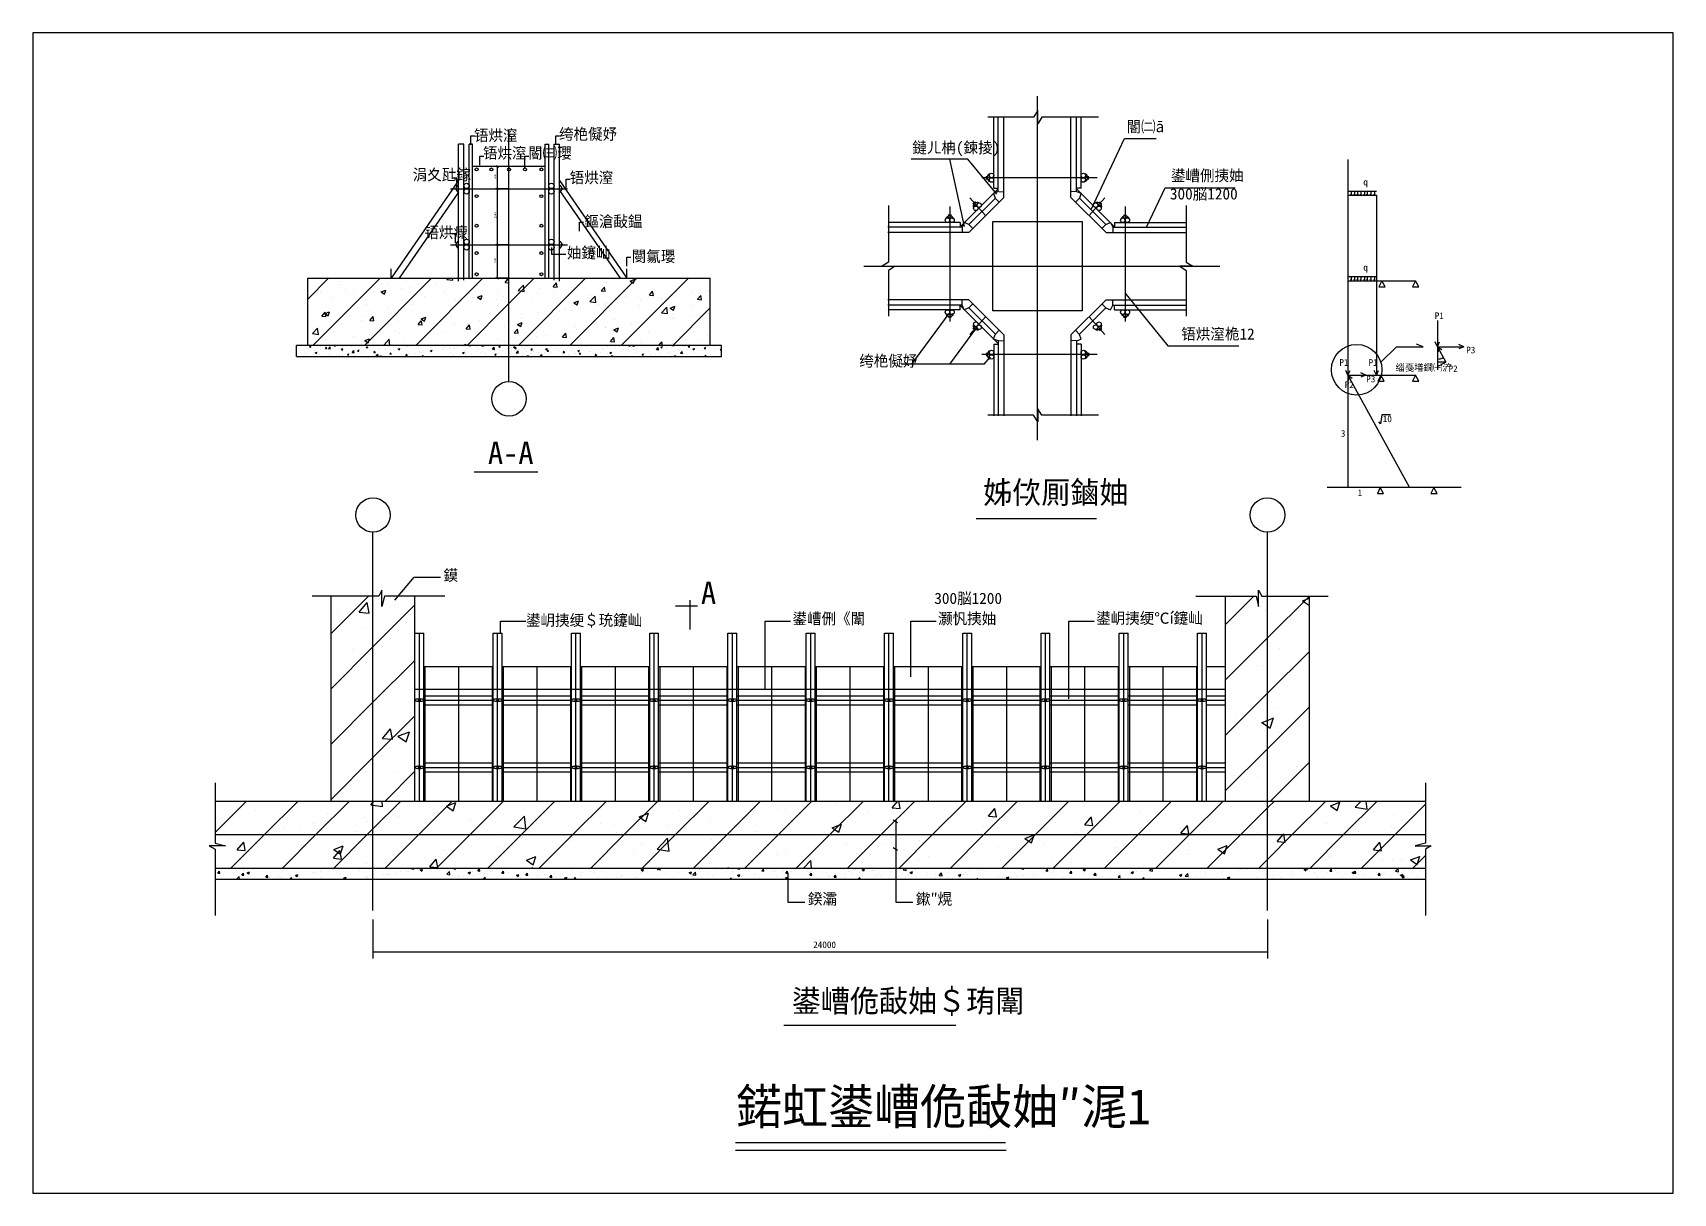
# Model space of a CAD drawing. Header units: metres. Extents: x 0 to 440, y 0 to 311.
import ezdxf

# ---------------------------------------------------------------- set-up
doc = ezdxf.new("R2010")
doc.units = ezdxf.units.M
for name, color, linetype in [(' ', 7, 'Continuous'), ('1461', 7, 'Continuous'), ('1588', 7, 'Continuous'), ('1861', 7, 'Continuous'), ('2140', 7, 'Continuous')]:
    doc.layers.add(name, color=color, linetype=linetype)

msp = doc.modelspace()

# ---------------------------------------------------------------- texts
at = {"layer": ' '}
for s, height, p in [('閽㈡ā', 3, (293.48, 284.57)), ('铻烘潌', 3, (118.39, 282.21)), ('绔栬儗妤', 3, (141.2, 282.57)), ('鏈ㄦ柟(鍊掕)', 3, (235.99, 278.93)), ('铻烘潌', 3, (120.82, 277.49)), ('閽㈢瓔', 3, (132.9, 277.49)), ('涓夊瓧鎵', 3, (101.94, 271.69)), ('铻烘潌', 3, (144.08, 270.89)), ('鍙嶆侀挗妯', 3, (305.38, 271.46)), ('300脳1200', 3, (305.11, 266.52)), ('q', 1.8, (357, 270.33)), ('鏂滄敮鎾', 3, (147.97, 259.15)), ('铻烘瘝', 3, (105.06, 256.19)), ('妯鑳屾', 3, (143.33, 250.75)), ('閿氱瓔', 3, (160.69, 249.79)), ('q', 1.8, (357, 247.43)), ('P1', 1.8, (376.17, 234.44)), ('铻烘潌桅12', 3, (308.18, 228.95)), ('绔栬儗妤', 3, (221.76, 221.73)), ('P3', 1.8, (384.62, 225.25)), ('P1', 1.8, (350.58, 221.9)), ('P1', 1.8, (358.43, 221.9)), ('缁戞墡鐗㈠浐', 1.8, (365.63, 220.55)), ('P2', 1.8, (379.87, 220.22)), ('P2', 1.8, (352.01, 215.92)), ('P3', 1.8, (357.78, 217.47)), ('10', 1.8, (362.21, 206.8)), ('3', 1.8, (350.97, 202.87)), ('A-A', 6, (122.12, 195.56)), ('姊佽厠鏀妯', 6, (255, 184.97)), ('1', 1.8, (355.48, 186.97)), ('鏌', 3, (110.18, 164.23)), ('A', 6, (179.28, 158.02)), ('300脳1200', 3, (241.88, 158.04)), ('鍙岄挗绠＄珫鑳屾', 3, (132.33, 152.18)), ('鍙嶆侀《闈', 3, (203.82, 152.61)), ('灏忛挗妯', 3, (242.91, 152.61)), ('鍙岄挗绠℃í鑳屾', 3, (285.31, 152.73)), ('鍨灞', 3, (207.99, 77.43)), ('鏉″熀', 3, (236.95, 77.43)), ('鍙嶆佹敮妯＄珛闈', 6, (203.63, 48.55))]:
    msp.add_text(s, height=height, dxfattribs=at).set_placement(p)
for s, height, rotation, p in [('600', 0.54, 90, (124.33, 272.09)), ('1500', 0.54, 90, (124.33, 261.44)), ('900', 0.54, 90, (124.33, 249.59)), ('a', 0.25, 14.35, (377.58, 224.05))]:
    msp.add_text(s, height=height, rotation=rotation).set_placement(p)
for s, height, p in [('24000', 1.8, (209.39, 65.73)), ('鍩虹鍙嶆佹敮妯″浘1', 9.5, (188.67, 18.46))]:
    msp.add_text(s, height=height).set_placement(p)

# ---------------------------------------------------------------- linework, layer by layer
at = {"layer": ' '}
for p, q in [((268.54, 288.61), (256.25, 288.61)), ((259.06, 268.62), (259.06, 288.77)), ((269.66, 290.37), (268.54, 288.61)), ((269.66, 286.85), (269.66, 290.37)), ((270.78, 288.61), (269.66, 286.85)), ((285.95, 288.61), (270.78, 288.61)), ((280.06, 268.62), (280.06, 288.77)), ((117.52, 281.14), (117.52, 283.56)), ((117.52, 283.56), (118.55, 283.56)), ((140.33, 283.56), (141.36, 283.56)), ((140.33, 281.14), (140.33, 283.56)), ((284.09, 264.04), (292.95, 282.84)), ((292.95, 282.84), (301.4, 282.84)), ((114.24, 244.63), (114.24, 281.39)), ((115.68, 281.39), (114.24, 281.39)), ((115.68, 244.92), (115.68, 281.39)), ((117.12, 245.39), (117.12, 281.39)), ((118.02, 281.39), (117.12, 281.39)), ((118.02, 245.39), (118.02, 281.39)), ((119.95, 278.15), (120.98, 278.15)), ((119.95, 275.73), (119.95, 278.15)), ((132.03, 274.97), (132.03, 278.15)), ((132.03, 278.15), (133.06, 278.15)), ((137.52, 245.39), (137.52, 281.39)), ((137.52, 281.39), (138.42, 281.39)), ((138.42, 245.39), (138.42, 281.39)), ((139.86, 244.92), (139.86, 281.39)), ((139.86, 281.39), (141.3, 281.39)), ((141.3, 244.63), (141.3, 281.39)), ((250.86, 277.32), (235.64, 277.32)), ((249.97, 259.26), (246.02, 277.32)), ((258.7, 267.91), (250.86, 277.32)), ((352.88, 277.22), (352.88, 219.41)), ((114.24, 271.59), (96.14, 245.39)), ((114.24, 268.52), (98.26, 245.39)), ((112.11, 269.39), (143.43, 269.39)), ((113.78, 272.28), (112.74, 272.28)), ((113.47, 269.58), (113.47, 269.2)), ((113.78, 269.85), (113.78, 272.28)), ((141.3, 271.59), (159.4, 245.39)), ((141.3, 268.95), (157.57, 245.39)), ((142.07, 269.58), (142.07, 269.2)), ((143.13, 271.99), (144.16, 271.99)), ((143.13, 269.57), (143.13, 271.99)), ((259.11, 268.63), (257.8, 268.2)), ((259.11, 268.63), (260.56, 268.59)), ((280.01, 268.63), (278.56, 268.59)), ((280.01, 268.63), (281.32, 268.2)), ((281.26, 269.53), (280.06, 269.53)), ((298.87, 259.13), (303.84, 269.68)), ((303.84, 269.68), (322.65, 269.68)), ((352.88, 268.73), (360.51, 268.73)), ((353.77, 268.73), (353.77, 267.64)), ((354.66, 268.73), (354.66, 267.64)), ((355.48, 268.73), (355.48, 267.64)), ((356.33, 268.73), (356.33, 267.64)), ((357.29, 268.73), (357.29, 267.64)), ((358.08, 268.73), (358.08, 267.64)), ((359, 268.73), (359, 267.64)), ((359.98, 268.73), (359.98, 267.64)), ((229.62, 264.9), (229.62, 249.73)), ((258.27, 266.87), (251.19, 259.79)), ((257.8, 268.2), (258.23, 266.91)), ((258.23, 266.91), (259.3, 265.77)), ((280.89, 266.91), (279.82, 265.77)), ((280.85, 266.87), (287.93, 259.79)), ((281.32, 268.2), (280.89, 266.91)), ((309.5, 264.9), (309.5, 249.73)), ((352.88, 267.64), (360.51, 267.64)), ((353.77, 267.64), (353.64, 267.92)), ((353.77, 267.64), (353.89, 267.92)), ((354.66, 267.64), (354.53, 267.92)), ((354.66, 267.64), (354.78, 267.92)), ((355.48, 267.64), (355.35, 267.92)), ((355.48, 267.64), (355.6, 267.92)), ((356.33, 267.64), (356.21, 267.92)), ((356.33, 267.64), (356.46, 267.92)), ((357.29, 267.64), (357.16, 267.92)), ((357.29, 267.64), (357.41, 267.92)), ((358.08, 267.64), (357.95, 267.92)), ((358.08, 267.64), (358.2, 267.92)), ((359, 267.64), (358.87, 267.92)), ((359, 267.64), (359.12, 267.92)), ((359.98, 267.64), (359.86, 267.92)), ((359.98, 267.64), (360.11, 267.92)), ((360.51, 267.64), (360.51, 219.41)), ((146.68, 260.42), (147.72, 260.42)), ((146.68, 258), (146.68, 260.42)), ((249.94, 260.37), (249.37, 259.13)), ((251.19, 259.79), (249.94, 260.37)), ((251.19, 259.79), (252.25, 258.73)), ((287.93, 259.79), (286.87, 258.73)), ((113.4, 257.35), (112.37, 257.35)), ((113.4, 254.92), (113.4, 257.35)), ((249.37, 259.13), (229.4, 259.13)), ((249.37, 259.13), (229.62, 259.13)), ((249.37, 259.13), (249.37, 257.63)), ((289.75, 259.13), (289.75, 257.63)), ((289.75, 259.13), (309.5, 259.13)), ((112.11, 254.39), (143.43, 254.39)), ((113.47, 254.58), (113.47, 254.2)), ((139.15, 253.6), (139.15, 251.85)), ((139.15, 251.85), (143, 251.85)), ((142.07, 254.58), (142.07, 254.2)), ((159.4, 251.06), (160.43, 251.06)), ((159.4, 248.63), (159.4, 251.06)), ((96.14, 245.39), (96.14, 247.96)), ((159.4, 245.39), (159.4, 247.96)), ((229.62, 249.73), (227.87, 248.61)), ((227.87, 248.61), (231.38, 248.61)), ((231.38, 248.61), (229.62, 247.49)), ((229.62, 247.49), (229.62, 235.2)), ((307.74, 248.61), (309.5, 247.49)), ((311.26, 248.61), (307.74, 248.61)), ((309.5, 249.73), (311.26, 248.61)), ((309.5, 247.49), (309.5, 235.2)), ((73.77, 239.78), (79.38, 245.39)), ((75.17, 227.39), (93.17, 245.39)), ((82.18, 243.65), (82.18, 243.65)), ((82.71, 244.53), (82.71, 244.53)), ((84.02, 242.37), (84.02, 242.37)), ((88.96, 227.39), (106.96, 245.39)), ((91.78, 243.24), (91.78, 243.24)), ((93.45, 241.72), (94.71, 242.2)), ((94.34, 241.12), (94.71, 242.21)), ((95.39, 243.87), (95.39, 243.87)), ((98.83, 242.64), (98.83, 242.64)), ((99.9, 244.46), (99.9, 244.46)), ((101.39, 242.84), (101.39, 242.84)), ((102.75, 227.39), (120.75, 245.39)), ((106.72, 245.36), (106.72, 245.36)), ((108.08, 243.9), (108.08, 243.9)), ((111, 242.43), (111, 242.43)), ((111.06, 245.1), (111.34, 245.39)), ((111.06, 245.1), (112.66, 244.85)), ((112.66, 244.85), (112.6, 245.39)), ((113.79, 245.38), (113.8, 245.39)), ((113.79, 245.38), (114.86, 245.29)), ((114.87, 245.29), (114.85, 245.39)), ((117.17, 245.06), (117.17, 245.06)), ((121.08, 243.64), (121.08, 243.64)), ((126.7, 244.26), (127.57, 245.29)), ((126.7, 244.26), (127.77, 244.16)), ((127.77, 244.22), (127.57, 245.29)), ((127.77, 238.63), (134.53, 245.39)), ((127.78, 244.17), (127.77, 244.22)), ((127.77, 244.16), (127.78, 244.16)), ((130.27, 242.12), (131.67, 243.58)), ((130.27, 242.12), (131.87, 241.87)), ((130.32, 227.39), (148.32, 245.39)), ((131.87, 241.87), (131.67, 243.58)), ((136.04, 242.74), (136.04, 242.74)), ((139.61, 243.13), (140.48, 244.16)), ((139.61, 243.13), (140.69, 243.03)), ((140.69, 243.04), (140.48, 244.16)), ((140.55, 243.34), (140.55, 243.34)), ((144.11, 227.39), (162.11, 245.39)), ((144.63, 242.83), (144.63, 242.83)), ((147.36, 244.24), (147.36, 244.24)), ((152.52, 242), (153.39, 243.03)), ((153.6, 241.91), (153.39, 243.03)), ((153.98, 244.18), (153.98, 244.18)), ((157.9, 227.39), (175.9, 245.39)), ((160.31, 244.64), (161.57, 245.13)), ((160.31, 244.64), (161.2, 244.04)), ((161.2, 244.04), (161.57, 245.13)), ((181.19, 242.21), (181.19, 242.21)), ((352.88, 245.83), (360.51, 245.83)), ((352.88, 244.74), (360.51, 244.74)), ((352.88, 244.74), (370.98, 244.74)), ((353.77, 244.74), (353.64, 245.02)), ((353.77, 245.83), (353.77, 244.74)), ((353.77, 244.74), (353.89, 245.02)), ((354.66, 244.74), (354.53, 245.02)), ((354.66, 245.83), (354.66, 244.74)), ((354.66, 244.74), (354.78, 245.02)), ((355.48, 244.74), (355.35, 245.02)), ((355.48, 245.83), (355.48, 244.74)), ((355.48, 244.74), (355.6, 245.02)), ((356.33, 244.74), (356.21, 245.02)), ((356.33, 245.83), (356.33, 244.74)), ((356.33, 244.74), (356.46, 245.02)), ((357.29, 244.74), (357.16, 245.02)), ((357.29, 245.83), (357.29, 244.74)), ((357.29, 244.74), (357.41, 245.02)), ((358.08, 244.74), (357.95, 245.02)), ((358.08, 245.83), (358.08, 244.74)), ((358.08, 244.74), (358.2, 245.02)), ((359, 244.74), (358.87, 245.02)), ((359, 245.83), (359, 244.74)), ((359, 244.74), (359.12, 245.02)), ((359.98, 244.74), (359.86, 245.02)), ((359.98, 245.83), (359.98, 244.74)), ((359.98, 244.74), (360.11, 245.02)), ((361.97, 244.74), (361.2, 243.1)), ((361.2, 243.1), (362.85, 243.1)), ((362.85, 243.1), (361.97, 244.74)), ((370.98, 244.74), (370.21, 243.1)), ((370.21, 243.1), (371.86, 243.1)), ((371.86, 243.1), (370.98, 244.74)), ((76.36, 241.64), (76.36, 241.64)), ((77.21, 241.48), (77.21, 241.48)), ((80.39, 240.13), (80.39, 240.13)), ((85.97, 241.23), (85.97, 241.23)), ((89.49, 241.29), (89.49, 241.29)), ((89.58, 238.23), (89.58, 238.23)), ((93.45, 241.72), (94.34, 241.12)), ((95.58, 240.82), (95.58, 240.82)), ((100.08, 240.04), (100.08, 240.04)), ((101.98, 238.26), (101.98, 238.26)), ((105.19, 240.42), (105.19, 240.42)), ((107.86, 237.91), (107.86, 237.91)), ((110.58, 241.84), (110.58, 241.84)), ((113.35, 239.76), (113.35, 239.76)), ((114.8, 240.01), (114.8, 240.01)), ((116.53, 227.39), (127.77, 238.63)), ((116.95, 239.06), (116.95, 239.06)), ((117.85, 240.35), (117.85, 240.35)), ((119.31, 240.28), (120.58, 240.76)), ((119.31, 240.28), (120.21, 239.67)), ((120.21, 239.68), (120.58, 240.77)), ((120.61, 242.02), (120.61, 242.02)), ((124.41, 239.61), (124.41, 239.61)), ((124.67, 241.25), (124.67, 241.25)), ((126.3, 240.41), (126.3, 240.41)), ((130.22, 241.62), (130.22, 241.62)), ((134.02, 239.2), (134.02, 239.2)), ((135.54, 241.68), (135.54, 241.68)), ((139.83, 241.21), (139.83, 241.21)), ((143.62, 238.79), (143.62, 238.79)), ((145.18, 238.84), (146.44, 239.32)), ((145.18, 238.84), (146.08, 238.23)), ((146.08, 238.24), (146.45, 239.32)), ((149.44, 240.81), (149.44, 240.81)), ((149.48, 239.14), (150.88, 240.6)), ((149.48, 239.14), (151.08, 238.89)), ((151.08, 238.89), (150.88, 240.6)), ((151.83, 238.31), (151.83, 238.31)), ((152.52, 242), (153.6, 241.9)), ((153.23, 238.39), (153.23, 238.39)), ((153.76, 238.19), (153.76, 238.19)), ((153.99, 238.63), (153.99, 238.63)), ((158.5, 239.23), (158.5, 239.23)), ((159.05, 240.4), (159.05, 240.4)), ((162.32, 240.11), (162.32, 240.11)), ((162.84, 237.98), (162.84, 237.98)), ((163, 239.46), (163, 239.46)), ((165.32, 240.12), (165.32, 240.12)), ((165.43, 240.87), (166.3, 241.9)), ((165.43, 240.87), (166.51, 240.77)), ((166.51, 240.78), (166.3, 241.9)), ((168.66, 239.99), (168.66, 239.99)), ((171.05, 237.4), (172.31, 237.88)), ((171.95, 236.8), (172.31, 237.88)), ((172.1, 240.61), (172.1, 240.61)), ((172.82, 241.91), (172.82, 241.91)), ((176.69, 241.62), (176.69, 241.62)), ((177.13, 237.96), (177.13, 237.96)), ((178.26, 239.59), (178.26, 239.59)), ((178.34, 239.74), (179.21, 240.77)), ((178.34, 239.74), (179.42, 239.64)), ((179.42, 239.65), (179.21, 240.78)), ((181.44, 241.96), (181.44, 241.96)), ((249.37, 238.13), (229.4, 238.13)), ((249.37, 238.13), (229.62, 238.13)), ((249.37, 238.13), (249.37, 239.63)), ((249.94, 236.89), (249.37, 238.13)), ((251.19, 237.47), (252.25, 238.53)), ((287.93, 237.47), (286.87, 238.53)), ((289.18, 236.89), (289.75, 238.13)), ((289.75, 238.13), (289.75, 239.63)), ((289.75, 238.13), (309.5, 238.13)), ((293, 241.51), (304.53, 227.25)), ((77.55, 235.23), (78.42, 236.27)), ((77.55, 235.23), (78.63, 235.14)), ((78.32, 235.91), (79.58, 236.4)), ((78.32, 235.91), (79.22, 235.31)), ((78.63, 235.14), (78.42, 236.27)), ((78.59, 234.5), (78.59, 234.5)), ((79.09, 236.43), (79.09, 236.43)), ((79.22, 235.31), (79.58, 236.4)), ((79.29, 235.27), (79.29, 235.27)), ((80.17, 234.14), (80.17, 234.14)), ((88.2, 234.09), (88.2, 234.09)), ((89.27, 235.29), (89.27, 235.29)), ((90.46, 234.1), (91.33, 235.14)), ((90.46, 234.1), (91.54, 234.01)), ((90.66, 236.77), (90.66, 236.77)), ((91.54, 234.01), (91.33, 235.14)), ((95.16, 237.36), (95.16, 237.36)), ((97.81, 233.69), (97.81, 233.69)), ((98.62, 236.64), (98.62, 236.64)), ((103.38, 232.97), (104.24, 234.01)), ((104.19, 234.47), (105.45, 234.96)), ((104.19, 234.47), (105.09, 233.87)), ((104.45, 232.88), (104.25, 234.01)), ((105.09, 233.87), (105.45, 234.96)), ((107.42, 233.28), (107.42, 233.28)), ((119.94, 234.15), (119.94, 234.15)), ((126.08, 234.42), (126.08, 234.42)), ((130.06, 233.03), (131.32, 233.51)), ((130.83, 234.7), (130.83, 234.7)), ((130.96, 232.43), (131.32, 233.52)), ((131.3, 235.65), (131.3, 235.65)), ((135.32, 235.69), (135.32, 235.69)), ((135.81, 236.24), (135.81, 236.24)), ((141.33, 236.5), (141.33, 236.5)), ((142.63, 237.14), (142.63, 237.14)), ((144.41, 236.84), (144.41, 236.84)), ((156.14, 234.35), (156.14, 234.35)), ((162.79, 233.47), (162.79, 233.47)), ((166.64, 236.16), (166.64, 236.16)), ((168.69, 236.16), (170.09, 237.62)), ((168.69, 236.16), (170.29, 235.91)), ((170.29, 235.92), (170.09, 237.62)), ((171.05, 237.4), (171.95, 236.79)), ((171.69, 227.39), (181.77, 237.47)), ((171.88, 234.62), (171.88, 234.62)), ((171.95, 234.52), (171.95, 234.52)), ((172.45, 237.58), (172.45, 237.58)), ((176.46, 235.11), (176.46, 235.11)), ((181.23, 235.97), (181.23, 235.97)), ((245.83, 235.96), (235.8, 222.31)), ((251.19, 237.47), (249.94, 236.89)), ((258.27, 230.39), (251.19, 237.47)), ((280.85, 230.39), (287.93, 237.47)), ((287.93, 237.47), (289.18, 236.89)), ((376.9, 234.05), (376.9, 227.04)), ((75.03, 230.54), (76.43, 232.01)), ((75.03, 230.54), (76.63, 230.3)), ((76.63, 230.3), (76.43, 232.01)), ((85.92, 229.67), (85.92, 229.67)), ((89.05, 229.3), (89.05, 229.3)), ((89.07, 228.67), (90.33, 229.15)), ((89.96, 228.07), (90.33, 229.16)), ((90.43, 230.26), (90.43, 230.26)), ((94.24, 227.56), (95.64, 229.03)), ((95.83, 227.39), (95.64, 229.03)), ((97.24, 231.16), (97.24, 231.16)), ((98.4, 230.65), (98.4, 230.65)), ((99.34, 229.3), (99.34, 229.3)), ((103.38, 232.97), (104.45, 232.88)), ((107.64, 231.92), (107.64, 231.92)), ((108.61, 232.66), (108.61, 232.66)), ((109.84, 231.1), (109.84, 231.1)), ((113.12, 233.25), (113.12, 233.25)), ((116.29, 231.85), (117.15, 232.88)), ((116.29, 231.85), (117.36, 231.75)), ((116.73, 233.07), (116.73, 233.07)), ((117.03, 232.87), (117.03, 232.87)), ((117.36, 231.76), (117.16, 232.88)), ((120.33, 232.9), (120.33, 232.9)), ((124.65, 228.95), (124.65, 228.95)), ((126.64, 232.47), (126.64, 232.47)), ((129.2, 230.72), (130.06, 231.75)), ((129.2, 230.72), (130.27, 230.62)), ((130.06, 233.03), (130.95, 232.43)), ((130.27, 230.63), (130.07, 231.75)), ((131.07, 229.14), (131.07, 229.14)), ((135.1, 229.7), (135.1, 229.7)), ((135.14, 230.75), (135.14, 230.75)), ((136.25, 232.06), (136.25, 232.06)), ((137.89, 230.04), (137.89, 230.04)), ((142.11, 229.59), (142.98, 230.62)), ((142.11, 229.59), (143.18, 229.49)), ((143.19, 229.5), (142.98, 230.62)), ((144.19, 230.85), (144.19, 230.85)), ((145.64, 232.55), (145.64, 232.55)), ((145.86, 231.66), (145.86, 231.66)), ((149.26, 231.53), (149.26, 231.53)), ((153.54, 232.2), (153.54, 232.2)), ((153.77, 232.13), (153.77, 232.13)), ((155.02, 228.46), (155.89, 229.49)), ((155.47, 231.25), (155.47, 231.25)), ((156.1, 228.37), (155.89, 229.49)), ((155.93, 231.59), (157.19, 232.07)), ((155.93, 231.59), (156.82, 230.99)), ((156.82, 230.99), (157.19, 232.08)), ((160.58, 233.02), (160.58, 233.02)), ((165.07, 230.84), (165.07, 230.84)), ((173.51, 229.86), (173.51, 229.86)), ((174.68, 230.44), (174.68, 230.44)), ((178.54, 228.91), (178.54, 228.91)), ((181.01, 229.97), (181.01, 229.97)), ((253.23, 232.18), (246.01, 222.31)), ((257.8, 229.05), (258.23, 230.35)), ((259.11, 228.62), (257.8, 229.05)), ((258.23, 230.35), (259.3, 231.48)), ((280.89, 230.35), (279.82, 231.48)), ((280.01, 228.62), (281.32, 229.05)), ((281.32, 229.05), (280.89, 230.35)), ((71.79, 225.58), (71.79, 225.58)), ((73.26, 225.33), (73.26, 225.33)), ((73.33, 227.33), (73.33, 227.33)), ((73.61, 225.12), (73.61, 225.12)), ((73.73, 226.52), (73.73, 226.52)), ((74.25, 226.97), (74.53, 227.31)), ((74.25, 226.97), (74.6, 226.94)), ((74.61, 226.94), (74.54, 227.32)), ((74.55, 228.17), (74.55, 228.17)), ((75.58, 226.08), (75.58, 226.08)), ((75.79, 225.42), (76.21, 225.58)), ((75.79, 225.42), (76.08, 225.22)), ((76.09, 225.23), (76.21, 225.59)), ((76.29, 225.71), (76.29, 225.71)), ((76.81, 224.98), (76.81, 224.98)), ((77.08, 226.28), (77.08, 226.28)), ((77.23, 227.12), (77.23, 227.12)), ((78.55, 226.59), (78.84, 226.94)), ((78.55, 226.59), (78.91, 226.56)), ((78.91, 226.56), (78.84, 226.94)), ((79.3, 226.52), (79.76, 227.01)), ((79.3, 226.52), (79.83, 226.44)), ((79.36, 226.58), (79.36, 226.58)), ((79.41, 226.16), (79.41, 226.16)), ((79.52, 225.02), (79.52, 225.02)), ((79.83, 226.44), (79.77, 227.01)), ((79.96, 228.15), (79.96, 228.15)), ((80.01, 224.84), (80.01, 224.84)), ((80.83, 227.36), (80.92, 227.39)), ((80.83, 227.36), (81.13, 227.16)), ((81.13, 227.16), (81.21, 227.39)), ((81.57, 224.71), (81.57, 224.71)), ((82.42, 224.59), (82.42, 224.59)), ((82.49, 226.59), (82.49, 226.59)), ((82.85, 226.21), (83.14, 226.56)), ((82.85, 226.21), (83.21, 226.18)), ((83.02, 225.62), (83.02, 225.62)), ((83.07, 224.91), (83.07, 224.91)), ((83.21, 226.19), (83.14, 226.56)), ((83.15, 227.08), (83.15, 227.08)), ((83.22, 224.71), (83.22, 224.71)), ((84.41, 224.94), (84.83, 225.1)), ((84.41, 224.94), (84.71, 224.74)), ((84.65, 227.27), (84.65, 227.27)), ((84.71, 224.74), (84.83, 225.11)), ((85.34, 225.21), (85.34, 225.21)), ((85.45, 224.97), (85.45, 224.97)), ((85.52, 226.97), (85.52, 226.97)), ((85.7, 225.52), (86.17, 226.01)), ((85.7, 225.52), (86.23, 225.44)), ((86.24, 225.45), (86.17, 226.02)), ((86.42, 224.57), (86.42, 224.57)), ((86.52, 226.22), (86.52, 226.22)), ((87.16, 225.84), (87.45, 226.18)), ((87.16, 225.84), (87.51, 225.81)), ((87.52, 225.81), (87.45, 226.19)), ((88.56, 225.42), (88.56, 225.42)), ((88.84, 227.49), (88.84, 227.49)), ((89.07, 228.67), (89.96, 228.06)), ((89.13, 225.71), (89.13, 225.71)), ((89.45, 226.88), (89.87, 227.04)), ((89.45, 226.88), (89.75, 226.68)), ((89.75, 226.68), (89.87, 227.04)), ((90.02, 226.82), (90.02, 226.82)), ((90.63, 225.9), (90.63, 225.9)), ((91.46, 225.46), (91.75, 225.81)), ((91.46, 225.46), (91.82, 225.43)), ((91.64, 225.85), (91.64, 225.85)), ((91.82, 225.43), (91.75, 225.81)), ((92.1, 224.53), (92.57, 225.02)), ((92.1, 224.53), (92.64, 224.45)), ((92.64, 224.45), (92.57, 225.02)), ((92.91, 226.2), (92.91, 226.2)), ((93.03, 224.46), (93.45, 224.62)), ((93.38, 224.39), (93.45, 224.63)), ((93.99, 227.37), (93.99, 227.37)), ((94.24, 227.56), (95.33, 227.39)), ((94.67, 226.23), (94.67, 226.23)), ((95.76, 225.09), (96.05, 225.43)), ((95.76, 225.09), (96.12, 225.05)), ((96.12, 225.06), (96.05, 225.43)), ((96.62, 224.53), (96.62, 224.53)), ((96.7, 226.7), (96.7, 226.7)), ((97.2, 227.23), (97.2, 227.23)), ((97.72, 224.68), (97.72, 224.68)), ((97.79, 226.68), (97.79, 226.68)), ((98.07, 226.4), (98.49, 226.56)), ((98.07, 226.4), (98.37, 226.2)), ((98.2, 226.9), (98.2, 226.9)), ((98.37, 226.2), (98.49, 226.56)), ((98.89, 224.83), (98.89, 224.83)), ((100.07, 224.71), (100.36, 225.05)), ((100.07, 224.71), (100.43, 224.68)), ((100.27, 225.04), (100.27, 225.04)), ((100.43, 224.68), (100.36, 225.06)), ((100.4, 227.1), (100.4, 227.1)), ((100.47, 227.2), (100.47, 227.2)), ((100.8, 225.1), (100.8, 225.1)), ((100.87, 227.1), (100.87, 227.1)), ((102.68, 225.33), (102.68, 225.33)), ((103.6, 226.96), (103.6, 226.96)), ((103.77, 225.64), (103.77, 225.64)), ((103.83, 225.49), (103.83, 225.49)), ((104.18, 225.53), (104.18, 225.53)), ((104.42, 224.39), (104.66, 224.68)), ((104.71, 224.39), (104.66, 224.68)), ((106.46, 225.83), (106.46, 225.83)), ((106.7, 225.92), (107.12, 226.08)), ((106.7, 225.92), (106.99, 225.71)), ((106.81, 226.83), (106.81, 226.83)), ((106.95, 225.94), (106.95, 225.94)), ((107, 225.72), (107.12, 226.08)), ((107.27, 226.24), (107.27, 226.24)), ((108.7, 224.92), (108.7, 224.92)), ((110.01, 226.69), (110.01, 226.69)), ((110.03, 226.36), (110.03, 226.36)), ((110.24, 226.33), (110.24, 226.33)), ((110.76, 226.84), (110.76, 226.84)), ((111.75, 226.52), (111.75, 226.52)), ((112.2, 225.53), (112.2, 225.53)), ((112.98, 224.75), (112.98, 224.75)), ((113.06, 226.74), (113.06, 226.74)), ((113.21, 226.56), (113.21, 226.56)), ((114.02, 226.82), (114.02, 226.82)), ((115.32, 225.44), (115.74, 225.6)), ((115.32, 225.44), (115.62, 225.23)), ((115.38, 227.39), (116.2, 227.71)), ((115.62, 225.24), (115.74, 225.6)), ((115.7, 226.13), (115.7, 226.13)), ((116.09, 227.39), (116.2, 227.71)), ((116.1, 225.2), (116.1, 225.2)), ((116.17, 227.19), (116.17, 227.19)), ((116.23, 224.96), (116.23, 224.96)), ((116.41, 226.42), (116.41, 226.42)), ((116.94, 227.39), (117.45, 227.31)), ((117.46, 227.32), (117.45, 227.39)), ((117.73, 225.15), (117.73, 225.15)), ((117.81, 227.32), (117.81, 227.32)), ((119.18, 225.62), (119.18, 225.62)), ((119.2, 226.73), (119.2, 226.73)), ((119.62, 226.29), (119.62, 226.29)), ((120, 225.45), (120, 225.45)), ((120.36, 227.37), (120.42, 227.39)), ((120.36, 227.37), (120.66, 227.17)), ((120.66, 227.17), (120.73, 227.39)), ((120.75, 227.34), (120.8, 227.39)), ((120.75, 227.34), (121.11, 227.31)), ((121.11, 227.31), (121.1, 227.39)), ((121.49, 224.63), (121.49, 224.63)), ((122.21, 226), (122.21, 226)), ((122.7, 227.33), (122.7, 227.33)), ((122.82, 226.15), (122.82, 226.15)), ((123.32, 226.4), (123.79, 226.89)), ((123.32, 226.4), (123.86, 226.32)), ((123.86, 226.32), (123.79, 226.89)), ((123.79, 225.95), (123.79, 225.95)), ((123.94, 224.95), (124.36, 225.12)), ((123.94, 224.95), (124.24, 224.75)), ((124.24, 224.76), (124.36, 225.12)), ((124.99, 225.23), (124.99, 225.23)), ((125.06, 226.96), (125.35, 227.31)), ((125.06, 226.96), (125.41, 226.93)), ((125.3, 226.15), (125.3, 226.15)), ((125.33, 226.45), (125.33, 226.45)), ((125.42, 226.94), (125.35, 227.31)), ((125.86, 228.43), (125.86, 228.43)), ((126.02, 226.02), (126.02, 226.02)), ((126.57, 228.55), (126.57, 228.55)), ((127.57, 226.45), (127.57, 226.45)), ((128.34, 224.88), (128.34, 224.88)), ((128.41, 226.88), (128.41, 226.88)), ((128.49, 225.83), (128.49, 225.83)), ((128.98, 226.89), (129.4, 227.05)), ((128.98, 226.89), (129.28, 226.69)), ((129.23, 225.88), (129.23, 225.88)), ((129.28, 226.69), (129.4, 227.06)), ((129.36, 226.59), (129.65, 226.93)), ((129.36, 226.59), (129.72, 226.55)), ((129.72, 226.56), (129.65, 226.94)), ((129.73, 225.41), (130.2, 225.9)), ((129.73, 225.41), (130.26, 225.33)), ((129.78, 224.58), (129.78, 224.58)), ((130.26, 225.33), (130.2, 225.9)), ((131.28, 224.78), (131.28, 224.78)), ((131.36, 226.95), (131.36, 226.95)), ((131.37, 225.26), (131.37, 225.26)), ((131.44, 227.26), (131.44, 227.26)), ((131.99, 226.43), (131.99, 226.43)), ((132.43, 225.75), (132.43, 225.75)), ((132.56, 224.47), (132.98, 224.64)), ((132.86, 227.15), (132.86, 227.15)), ((132.9, 224.39), (132.99, 224.64)), ((133.55, 225.08), (133.55, 225.08)), ((133.66, 226.21), (133.95, 226.55)), ((133.66, 226.21), (134.02, 226.18)), ((134.02, 226.18), (133.95, 226.56)), ((134.48, 225.71), (134.48, 225.71)), ((135.49, 227.03), (135.49, 227.03)), ((135.63, 225.61), (135.63, 225.61)), ((136.13, 224.42), (136.6, 224.9)), ((136.66, 224.39), (136.6, 224.91)), ((137.34, 225.58), (137.34, 225.58)), ((137.56, 226.14), (137.56, 226.14)), ((137.61, 226.41), (138.03, 226.57)), ((137.61, 226.41), (137.9, 226.21)), ((137.91, 226.21), (138.03, 226.58)), ((137.97, 225.83), (138.26, 226.18)), ((137.97, 225.83), (138.33, 225.8)), ((138.33, 225.81), (138.26, 226.18)), ((138.83, 225.47), (138.83, 225.47)), ((138.84, 225.77), (138.84, 225.77)), ((140.52, 224.52), (140.52, 224.52)), ((140.59, 226.52), (140.59, 226.52)), ((141.12, 226.07), (141.12, 226.07)), ((142.04, 225.34), (142.04, 225.34)), ((142.24, 224.65), (142.24, 224.65)), ((142.27, 225.46), (142.56, 225.8)), ((142.27, 225.46), (142.63, 225.43)), ((142.63, 225.43), (142.56, 225.81)), ((143.64, 224.97), (143.64, 224.97)), ((143.71, 226.97), (143.71, 226.97)), ((144.91, 226.57), (144.91, 226.57)), ((145.24, 225.2), (145.24, 225.2)), ((145.74, 225.25), (145.74, 225.25)), ((146.23, 225.93), (146.65, 226.09)), ((146.23, 225.93), (146.53, 225.73)), ((146.41, 226.77), (146.41, 226.77)), ((146.53, 225.73), (146.65, 226.09)), ((146.57, 225.08), (146.86, 225.42)), ((146.57, 225.08), (146.93, 225.05)), ((146.72, 225.39), (146.72, 225.39)), ((146.79, 227.39), (146.79, 227.39)), ((146.93, 225.05), (146.86, 225.43)), ((147.1, 224.7), (147.1, 224.7)), ((148.44, 225.07), (148.44, 225.07)), ((148.68, 227.07), (148.68, 227.07)), ((149.24, 225.85), (149.24, 225.85)), ((149.75, 225.78), (149.75, 225.78)), ((150.67, 224.53), (150.67, 224.53)), ((150.88, 224.7), (151.17, 225.05)), ((150.88, 224.7), (151.24, 224.67)), ((150.89, 225.2), (150.89, 225.2)), ((150.9, 227.31), (150.9, 227.31)), ((151.24, 224.68), (151.17, 225.05)), ((151.65, 224.93), (151.65, 224.93)), ((152.39, 225.4), (152.39, 225.4)), ((152.74, 226.45), (152.74, 226.45)), ((152.86, 226.23), (152.86, 226.23)), ((154.1, 227.18), (154.1, 227.18)), ((154.17, 225.13), (154.17, 225.13)), ((154.67, 225.7), (154.67, 225.7)), ((154.85, 225.45), (155.27, 225.61)), ((154.85, 225.45), (155.15, 225.25)), ((154.85, 224.8), (154.85, 224.8)), ((155.02, 228.46), (156.09, 228.36)), ((155.15, 225.25), (155.27, 225.61)), ((155.24, 224.39), (155.47, 224.67)), ((155.52, 224.39), (155.47, 224.68)), ((155.87, 224.65), (155.87, 224.65)), ((155.95, 226.65), (155.95, 226.65)), ((156.24, 227.05), (156.24, 227.05)), ((157.31, 227.04), (157.31, 227.04)), ((157.67, 225.74), (157.67, 225.74)), ((158.05, 224.66), (158.05, 224.66)), ((158.46, 226.2), (158.46, 226.2)), ((158.9, 225.04), (158.9, 225.04)), ((158.98, 227.04), (158.98, 227.04)), ((159.89, 227.38), (159.92, 227.39)), ((159.89, 227.38), (160.19, 227.18)), ((159.96, 226.4), (159.96, 226.4)), ((160.19, 227.19), (160.26, 227.39)), ((160.51, 226.91), (160.51, 226.91)), ((160.95, 227.28), (161.06, 227.39)), ((160.95, 227.28), (161.48, 227.2)), ((161.17, 226.34), (161.17, 226.34)), ((161.25, 224.53), (161.25, 224.53)), ((161.49, 227.2), (161.46, 227.39)), ((162.02, 225.49), (162.02, 225.49)), ((162.23, 226.69), (162.23, 226.69)), ((162.57, 227.47), (162.57, 227.47)), ((163.01, 228.05), (163.01, 228.05)), ((163.47, 224.97), (163.89, 225.13)), ((163.47, 224.97), (163.77, 224.77)), ((163.71, 226.77), (163.71, 226.77)), ((163.77, 224.77), (163.9, 225.13)), ((164.44, 224.83), (164.44, 224.83)), ((164.67, 226.94), (164.67, 226.94)), ((165.1, 225.91), (165.1, 225.91)), ((165.94, 225.02), (165.94, 225.02)), ((166.02, 227.19), (166.02, 227.19)), ((166.92, 226.64), (166.92, 226.64)), ((166.96, 224.84), (166.96, 224.84)), ((167.22, 227.42), (167.22, 227.42)), ((167.35, 226.29), (167.82, 226.78)), ((167.35, 226.29), (167.89, 226.21)), ((167.52, 227.39), (167.52, 227.39)), ((167.89, 226.21), (167.82, 226.78)), ((167.99, 227.39), (168.8, 228.36)), ((168.13, 226.29), (168.13, 226.29)), ((168.22, 225.32), (168.22, 225.32)), ((168.51, 226.9), (168.94, 227.06)), ((168.51, 226.9), (168.81, 226.7)), ((168.98, 227.39), (168.8, 228.37)), ((168.82, 226.71), (168.94, 227.07)), ((168.85, 227.31), (168.85, 227.31)), ((170.12, 226.5), (170.12, 226.5)), ((170.46, 225.44), (170.46, 225.44)), ((171.17, 224.75), (171.17, 224.75)), ((171.25, 226.74), (171.25, 226.74)), ((171.56, 227.33), (171.61, 227.39)), ((171.56, 227.33), (171.92, 227.3)), ((171.66, 228.63), (171.66, 228.63)), ((171.72, 228.01), (171.72, 228.01)), ((171.92, 227.31), (171.91, 227.39)), ((172, 225.82), (172, 225.82)), ((172.06, 227.17), (172.06, 227.17)), ((172.1, 224.49), (172.52, 224.65)), ((172.1, 224.49), (172.23, 224.39)), ((172.43, 224.39), (172.52, 224.65)), ((173.32, 226.37), (173.32, 226.37)), ((173.51, 226.02), (173.51, 226.02)), ((173.76, 225.3), (174.22, 225.78)), ((173.76, 225.3), (174.29, 225.21)), ((173.96, 226.04), (173.96, 226.04)), ((174.29, 225.22), (174.23, 225.79)), ((174.25, 225.17), (174.25, 225.17)), ((174.33, 227.17), (174.33, 227.17)), ((175.26, 227.04), (175.26, 227.04)), ((175.78, 226.32), (175.78, 226.32)), ((175.87, 226.96), (176.16, 227.3)), ((175.87, 226.96), (176.22, 226.93)), ((176.23, 226.93), (176.16, 227.31)), ((176.53, 226.23), (176.53, 226.23)), ((177.14, 226.42), (177.56, 226.58)), ((177.14, 226.42), (177.44, 226.22)), ((177.29, 225.55), (177.29, 225.55)), ((177.44, 226.23), (177.56, 226.59)), ((177.46, 226.64), (177.46, 226.64)), ((178.46, 226.9), (178.46, 226.9)), ((179.49, 224.65), (179.49, 224.65)), ((179.57, 226.82), (179.57, 226.82)), ((179.73, 226.09), (179.73, 226.09)), ((180.17, 226.58), (180.46, 226.93)), ((180.17, 226.58), (180.53, 226.55)), ((180.25, 224.39), (180.63, 224.79)), ((180.4, 226), (180.4, 226)), ((180.53, 226.55), (180.46, 226.93)), ((180.68, 224.39), (180.63, 224.79)), ((180.96, 227.24), (180.96, 227.24)), ((181.07, 227.02), (181.07, 227.02)), ((181.67, 226.77), (181.67, 226.77)), ((181.76, 224.95), (181.76, 224.95)), ((182.93, 225.96), (182.93, 225.96)), ((183.34, 227.32), (183.34, 227.32)), ((183.48, 226.43), (183.48, 226.43)), ((184.47, 226.2), (184.76, 226.55)), ((184.47, 226.2), (184.77, 226.18)), ((184.77, 226.54), (184.76, 226.55)), ((259.06, 228.64), (259.06, 208.49)), ((259.11, 228.62), (260.56, 228.67)), ((280.01, 228.62), (278.56, 228.67)), ((280.06, 228.64), (280.06, 208.49)), ((280.06, 228.23), (280.06, 208.49)), ((304.53, 227.25), (323.59, 227.25)), ((361.69, 222.93), (365.87, 227.02)), ((365.87, 227.02), (373.06, 227.02)), ((373.06, 227.02), (371.3, 227.68)), ((376.9, 227.04), (376.32, 228.32)), ((376.9, 227.04), (377.49, 228.32)), ((376.9, 227.04), (376.9, 220.8)), ((376.9, 227.04), (379.16, 222.92)), ((376.9, 227.04), (383.91, 227.04)), ((376.9, 227.04), (378.05, 226.24)), ((376.9, 227.04), (377.05, 225.65)), ((383.94, 227.04), (382.66, 227.62)), ((383.94, 227.04), (382.66, 226.46)), ((71.67, 224.44), (71.67, 224.44)), ((76.02, 224.42), (76.02, 224.42)), ((89.62, 224.44), (89.62, 224.44)), ((93.03, 224.46), (93.13, 224.39)), ((96.77, 224.44), (96.77, 224.44)), ((112.44, 224.46), (112.44, 224.46)), ((125.25, 224.46), (125.25, 224.46)), ((132.56, 224.47), (132.68, 224.39)), ((136.13, 224.42), (136.28, 224.39)), ((144.83, 224.4), (144.83, 224.4)), ((177.99, 224.45), (177.99, 224.45)), ((183.41, 224.43), (183.41, 224.43)), ((255.34, 222.31), (232.97, 222.31)), ((256.85, 224.29), (255.17, 222.31)), ((352.88, 219.41), (352.3, 220.68)), ((352.88, 219.41), (353.46, 220.68)), ((360.51, 219.41), (359.93, 220.68)), ((360.51, 219.41), (361.09, 220.68)), ((379.16, 222.92), (376.9, 222.92)), ((376.9, 221.68), (379.16, 222.92)), ((352.88, 219.41), (352.88, 189.26)), ((352.88, 219.41), (369.38, 189.26)), ((352.88, 219.41), (354.03, 218.6)), ((352.88, 219.41), (353.03, 218.01)), ((352.88, 219.41), (370.98, 219.41)), ((357.65, 219.41), (356.38, 219.99)), ((357.65, 219.41), (356.38, 218.82)), ((361.69, 219.41), (360.92, 217.77)), ((360.92, 217.77), (362.57, 217.77)), ((362.57, 217.77), (361.69, 219.41)), ((370.98, 219.41), (370.21, 217.77)), ((370.21, 217.77), (371.86, 217.77)), ((371.86, 217.77), (370.98, 219.41)), ((268.54, 208.65), (256.25, 208.65)), ((269.66, 206.89), (268.54, 208.65)), ((270.78, 208.65), (269.66, 210.4)), ((269.66, 210.4), (269.66, 206.89)), ((285.95, 208.65), (270.78, 208.65)), ((362, 208.78), (361.61, 206.35)), ((364.26, 208.78), (362, 208.78)), ((361.61, 206.35), (361.18, 206.87)), ((118.47, 193.44), (135.55, 193.44)), ((383.26, 189.26), (347.34, 189.26)), ((361.54, 189.26), (360.77, 187.62)), ((360.77, 187.62), (362.42, 187.62)), ((362.42, 187.62), (361.54, 189.26)), ((375.9, 189.26), (375.13, 187.62)), ((375.13, 187.62), (376.78, 187.62)), ((376.78, 187.62), (375.9, 189.26)), ((253.13, 180.95), (285.38, 180.95)), ((97.15, 159.02), (102.36, 165.19)), ((102.36, 165.19), (109.4, 165.19)), ((92.83, 160.16), (74.98, 160.16)), ((80.03, 150.11), (90.08, 160.16)), ((93.66, 161.69), (92.83, 160.16)), ((93.66, 157.37), (93.66, 161.69)), ((94.36, 160.16), (93.66, 157.37)), ((110.53, 160.16), (94.36, 160.16)), ((176.28, 159.07), (176.28, 151.22)), ((312.04, 160.16), (328.21, 160.16)), ((320.03, 152.52), (327.67, 160.16)), ((328.21, 160.16), (328.91, 157.37)), ((328.91, 161.69), (329.74, 160.16)), ((328.91, 157.37), (328.91, 161.69)), ((328.91, 161.4), (329.01, 161.5)), ((329.74, 160.16), (347.59, 160.16)), ((331.28, 148.92), (342.52, 160.16)), ((340.73, 158.87), (342.53, 159.57)), ((340.73, 158.87), (342.53, 157.65)), ((81.76, 155.48), (81.76, 155.48)), ((87.54, 155.82), (89.71, 158.41)), ((87.54, 155.82), (90.23, 155.59)), ((90.23, 155.59), (89.71, 158.41)), ((91.28, 146.51), (102.53, 157.76)), ((101.3, 155.11), (101.3, 155.11)), ((172.46, 157.53), (178.31, 157.53)), ((330.55, 156.3), (330.55, 156.3)), ((88.51, 151.56), (88.51, 151.56)), ((102.53, 105.18), (102.53, 150.18)), ((102.53, 150.18), (104.93, 150.18)), ((103.73, 132.56), (103.73, 150.18)), ((104.93, 105.18), (104.93, 150.18)), ((123.53, 105.18), (123.53, 150.18)), ((123.53, 150.18), (125.93, 150.18)), ((124.73, 132.56), (124.73, 150.18)), ((125.51, 153.46), (132.32, 153.46)), ((125.51, 150.18), (125.51, 153.46)), ((125.93, 105.18), (125.93, 150.18)), ((144.53, 105.18), (144.53, 150.18)), ((144.53, 150.18), (146.93, 150.18)), ((145.73, 132.56), (145.73, 150.18)), ((146.93, 105.18), (146.93, 150.18)), ((165.53, 105.18), (165.53, 150.18)), ((165.53, 150.18), (167.93, 150.18)), ((166.73, 132.56), (166.73, 150.18)), ((167.93, 105.18), (167.93, 150.18)), ((186.53, 105.18), (186.53, 150.18)), ((186.53, 150.18), (188.93, 150.18)), ((187.73, 132.56), (187.73, 150.18)), ((188.93, 105.18), (188.93, 150.18)), ((196.49, 135.18), (196.49, 153.46)), ((196.49, 153.46), (203.3, 153.46)), ((207.53, 105.18), (207.53, 150.18)), ((207.53, 150.18), (209.93, 150.18)), ((208.73, 132.56), (208.73, 150.18)), ((209.93, 105.18), (209.93, 150.18)), ((228.53, 105.18), (228.53, 150.18)), ((228.53, 150.18), (230.93, 150.18)), ((229.73, 132.56), (229.73, 150.18)), ((230.93, 105.18), (230.93, 150.18)), ((235.58, 153.46), (242.39, 153.46)), ((235.58, 138.49), (235.58, 153.46)), ((249.53, 105.18), (249.53, 150.18)), ((249.53, 150.18), (251.93, 150.18)), ((250.73, 132.56), (250.73, 150.18)), ((251.93, 105.18), (251.93, 150.18)), ((270.53, 105.18), (270.53, 150.18)), ((270.53, 150.18), (272.93, 150.18)), ((271.73, 132.56), (271.73, 150.18)), ((272.93, 105.18), (272.93, 150.18)), ((277.99, 153.46), (284.8, 153.46)), ((277.99, 132.61), (277.99, 153.46)), ((291.53, 105.18), (291.53, 150.18)), ((291.53, 150.18), (293.93, 150.18)), ((292.73, 132.56), (292.73, 150.18)), ((293.93, 105.18), (293.93, 150.18)), ((312.53, 105.18), (312.53, 150.18)), ((312.53, 150.18), (314.93, 150.18)), ((313.73, 132.56), (313.73, 150.18)), ((314.93, 105.18), (314.93, 150.18)), ((333.27, 153.42), (333.27, 153.42)), ((80.03, 135.26), (91.28, 146.51)), ((85.79, 145.79), (85.79, 145.79)), ((320.03, 137.67), (331.28, 148.92)), ((331.28, 134.07), (342.53, 145.32)), ((334.49, 146.15), (334.49, 146.15)), ((91.28, 131.66), (102.53, 142.91)), ((123.53, 141.18), (104.93, 141.18)), ((105.23, 141.18), (105.23, 105.18)), ((105.23, 141.18), (105.23, 105.18)), ((114.23, 141.18), (114.23, 105.18)), ((123.23, 141.18), (123.23, 105.18)), ((144.53, 141.18), (125.93, 141.18)), ((126.23, 141.18), (126.23, 105.18)), ((126.23, 141.18), (126.23, 105.18)), ((135.23, 141.18), (135.23, 105.18)), ((144.23, 141.18), (144.23, 105.18)), ((165.53, 141.18), (146.93, 141.18)), ((147.23, 141.18), (147.23, 105.18)), ((147.23, 141.18), (147.23, 105.18)), ((156.23, 141.18), (156.23, 105.18)), ((165.23, 141.18), (165.23, 105.18)), ((186.53, 141.18), (167.93, 141.18)), ((168.23, 141.18), (168.23, 105.18)), ((168.23, 141.18), (168.23, 105.18)), ((177.23, 141.18), (177.23, 105.18)), ((186.23, 141.18), (186.23, 105.18)), ((207.53, 141.18), (188.93, 141.18)), ((189.23, 141.18), (189.23, 105.18)), ((189.23, 141.18), (189.23, 105.18)), ((198.23, 141.18), (198.23, 105.18)), ((207.23, 141.18), (207.23, 105.18)), ((228.53, 141.18), (209.93, 141.18)), ((210.23, 141.18), (210.23, 105.18)), ((210.23, 141.18), (210.23, 105.18)), ((219.23, 141.18), (219.23, 105.18)), ((228.23, 141.18), (228.23, 105.18)), ((249.53, 141.18), (230.93, 141.18)), ((231.23, 141.18), (231.23, 105.18)), ((231.23, 141.18), (231.23, 105.18)), ((240.23, 141.18), (240.23, 105.18)), ((249.23, 141.18), (249.23, 105.18)), ((270.53, 141.18), (251.93, 141.18)), ((252.23, 141.18), (252.23, 105.18)), ((252.23, 141.18), (252.23, 105.18)), ((261.23, 141.18), (261.23, 105.18)), ((270.23, 141.18), (270.23, 105.18)), ((291.53, 141.18), (272.93, 141.18)), ((273.23, 141.18), (273.23, 105.18)), ((273.23, 141.18), (273.23, 105.18)), ((282.23, 141.18), (282.23, 105.18)), ((291.23, 141.18), (291.23, 105.18)), ((312.53, 141.18), (293.93, 141.18)), ((294.23, 141.18), (294.23, 105.18)), ((294.23, 141.18), (294.23, 105.18)), ((303.23, 141.18), (303.23, 105.18)), ((312.23, 141.18), (312.23, 105.18)), ((320.03, 141.18), (314.93, 141.18)), ((328.73, 141.41), (328.73, 141.41)), ((330.01, 141.32), (330.01, 141.32)), ((98.94, 139.73), (98.94, 139.73)), ((100.75, 140.13), (100.75, 140.13)), ((94.09, 133.71), (94.09, 133.71)), ((104.93, 133.42), (123.53, 133.42)), ((104.93, 132.22), (123.53, 132.22)), ((125.93, 133.42), (144.53, 133.42)), ((125.93, 132.22), (144.53, 132.22)), ((146.93, 133.42), (165.53, 133.42)), ((146.93, 132.22), (165.53, 132.22)), ((167.93, 133.42), (186.53, 133.42)), ((167.93, 132.22), (186.53, 132.22)), ((188.93, 133.42), (207.53, 133.42)), ((188.93, 132.22), (207.53, 132.22)), ((209.93, 133.42), (228.53, 133.42)), ((209.93, 132.22), (228.53, 132.22)), ((230.93, 133.42), (249.53, 133.42)), ((230.93, 132.22), (249.53, 132.22)), ((251.93, 133.42), (270.53, 133.42)), ((251.93, 132.22), (270.53, 132.22)), ((272.93, 133.42), (291.53, 133.42)), ((272.93, 132.22), (291.53, 132.22)), ((293.93, 133.42), (312.53, 133.42)), ((293.93, 132.22), (312.53, 132.22)), ((314.93, 133.42), (320.03, 133.42)), ((314.93, 132.22), (320.03, 132.22)), ((320.03, 122.82), (331.28, 134.07)), ((80.03, 120.41), (91.28, 131.66)), ((90.99, 130.28), (90.99, 130.28)), ((91.28, 116.81), (102.53, 128.06)), ((103.73, 114.52), (103.73, 131.95)), ((104.93, 131.02), (123.53, 131.02)), ((124.73, 114.52), (124.73, 131.95)), ((125.93, 131.02), (144.53, 131.02)), ((145.73, 114.52), (145.73, 131.95)), ((146.93, 131.02), (165.53, 131.02)), ((166.73, 114.52), (166.73, 131.95)), ((167.93, 131.02), (186.53, 131.02)), ((187.73, 114.52), (187.73, 131.95)), ((188.93, 131.02), (207.53, 131.02)), ((208.73, 114.52), (208.73, 131.95)), ((209.93, 131.02), (228.53, 131.02)), ((229.73, 114.52), (229.73, 131.95)), ((230.93, 131.02), (249.53, 131.02)), ((250.73, 114.52), (250.73, 131.95)), ((251.93, 131.02), (270.53, 131.02)), ((271.73, 114.52), (271.73, 131.95)), ((272.93, 131.02), (291.53, 131.02)), ((292.73, 114.52), (292.73, 131.95)), ((293.93, 131.02), (312.53, 131.02)), ((313.73, 114.52), (313.73, 131.95)), ((314.93, 131.02), (320.03, 131.02)), ((322.65, 128.4), (322.65, 128.4)), ((331.28, 119.22), (342.53, 130.47)), ((333.91, 129.89), (333.91, 129.89)), ((93.79, 121.97), (95.96, 124.56)), ((96.48, 121.74), (95.96, 124.56)), ((97.95, 122.54), (101.11, 123.75)), ((100.2, 125.15), (100.2, 125.15)), ((100.2, 121.03), (101.11, 123.75)), ((329.46, 126.34), (329.46, 126.34)), ((329.78, 126.24), (331.28, 126.82)), ((329.78, 126.24), (331.28, 125.22)), ((331.28, 126.82), (332.93, 127.45)), ((331.28, 125.22), (332.02, 124.73)), ((332.02, 124.74), (332.93, 127.45)), ((334.31, 123.56), (334.31, 123.56)), ((335, 123.29), (335, 123.29)), ((93.79, 121.97), (96.48, 121.74)), ((97.95, 122.54), (100.19, 121.03)), ((320.03, 107.97), (331.28, 119.22)), ((80.03, 105.56), (91.28, 116.81)), ((104.93, 115.38), (123.53, 115.38)), ((125.93, 115.38), (144.53, 115.38)), ((146.93, 115.38), (165.53, 115.38)), ((167.93, 115.38), (186.53, 115.38)), ((188.93, 115.38), (207.53, 115.38)), ((209.93, 115.38), (228.53, 115.38)), ((230.93, 115.38), (249.53, 115.38)), ((251.93, 115.38), (270.53, 115.38)), ((272.93, 115.38), (291.53, 115.38)), ((293.93, 115.38), (312.53, 115.38)), ((314.93, 115.38), (320.03, 115.38)), ((332.09, 105.18), (342.53, 115.63)), ((85.33, 110.72), (85.33, 110.72)), ((94.51, 105.18), (102.53, 113.21)), ((97.08, 112.88), (97.08, 112.88)), ((99.66, 110.17), (99.66, 110.17)), ((103.73, 105.18), (103.73, 113.91)), ((104.93, 114.18), (123.53, 114.18)), ((104.93, 112.98), (123.53, 112.98)), ((124.73, 105.18), (124.73, 113.91)), ((125.93, 114.18), (144.53, 114.18)), ((125.93, 112.98), (144.53, 112.98)), ((145.73, 105.18), (145.73, 113.91)), ((146.93, 114.18), (165.53, 114.18)), ((146.93, 112.98), (165.53, 112.98)), ((166.73, 105.18), (166.73, 113.91)), ((167.93, 114.18), (186.53, 114.18)), ((167.93, 112.98), (186.53, 112.98)), ((187.73, 105.18), (187.73, 113.91)), ((188.93, 114.18), (207.53, 114.18)), ((188.93, 112.98), (207.53, 112.98)), ((208.73, 105.18), (208.73, 113.91)), ((209.93, 114.18), (228.53, 114.18)), ((209.93, 112.98), (228.53, 112.98)), ((229.73, 105.18), (229.73, 113.91)), ((230.93, 114.18), (249.53, 114.18)), ((230.93, 112.98), (249.53, 112.98)), ((250.73, 105.18), (250.73, 113.91)), ((251.93, 114.18), (270.53, 114.18)), ((251.93, 112.98), (270.53, 112.98)), ((271.73, 105.18), (271.73, 113.91)), ((272.93, 114.18), (291.53, 114.18)), ((272.93, 112.98), (291.53, 112.98)), ((292.73, 105.18), (292.73, 113.91)), ((293.93, 114.18), (312.53, 114.18)), ((293.93, 112.98), (312.53, 112.98)), ((313.73, 105.18), (313.73, 113.91)), ((314.93, 114.18), (320.03, 114.18)), ((314.93, 112.98), (320.03, 112.98)), ((322.08, 112.14), (322.08, 112.14)), ((328.91, 111.36), (328.91, 111.36)), ((339.12, 114.38), (339.12, 114.38)), ((48.9, 110.02), (48.9, 93.85)), ((373.67, 110.02), (373.67, 93.85)), ((48.9, 96.7), (57.38, 105.18)), ((48.94, 102.56), (48.94, 102.56)), ((59.77, 102.56), (59.77, 102.56)), ((62.17, 96.18), (71.17, 105.18)), ((75.96, 96.18), (84.96, 105.18)), ((78.98, 101.75), (78.98, 101.75)), ((90.67, 104.18), (91.28, 104.82)), ((90.67, 104.18), (91.28, 104.09)), ((91.28, 104.82), (91.63, 105.18)), ((91.28, 97.72), (98.75, 105.18)), ((91.28, 104.09), (93.87, 103.69)), ((93.87, 103.69), (93.7, 105.18)), ((103.54, 96.18), (112.54, 105.18)), ((108.53, 102.41), (108.53, 102.41)), ((110.98, 103.79), (113.5, 104.76)), ((110.98, 103.79), (112.77, 102.58)), ((111.7, 103.87), (111.7, 103.87)), ((112.77, 102.59), (113.5, 104.76)), ((117.33, 96.18), (126.33, 105.18)), ((120.72, 105.06), (120.72, 105.06)), ((127.01, 104.95), (127.01, 104.95)), ((131.11, 96.18), (140.11, 105.18)), ((144.9, 96.18), (153.9, 105.18)), ((158.69, 96.18), (167.69, 105.18)), ((162.72, 100.91), (165.24, 101.88)), ((164.51, 99.71), (165.24, 101.88)), ((172.48, 96.18), (181.48, 105.18)), ((173.42, 102.7), (173.42, 102.7)), ((186.27, 96.18), (195.27, 105.18)), ((193, 101.62), (193, 101.62)), ((200.06, 96.18), (209.06, 105.18)), ((200.12, 102.81), (200.12, 102.81)), ((202.01, 102.81), (202.01, 102.81)), ((213.85, 96.18), (222.85, 105.18)), ((215.64, 104.6), (215.64, 104.6)), ((224.04, 102), (224.04, 102)), ((227.63, 96.18), (236.63, 105.18)), ((230.6, 103.34), (232.14, 105.18)), ((230.6, 103.34), (232.75, 103.16)), ((232.75, 103.16), (232.38, 105.18)), ((241.42, 96.18), (250.42, 105.18)), ((255.21, 96.18), (264.21, 105.18)), ((256.42, 101.09), (258.15, 103.15)), ((258.57, 100.9), (258.16, 103.16)), ((269, 96.18), (278, 105.18)), ((282.79, 96.18), (291.79, 105.18)), ((292.23, 103.6), (292.23, 103.6)), ((296.58, 96.18), (305.58, 105.18)), ((296.94, 102.35), (296.94, 102.35)), ((310.37, 96.18), (319.37, 105.18)), ((321.76, 103.82), (321.76, 103.82)), ((324.15, 96.18), (331.28, 103.31)), ((331.28, 103.31), (333.15, 105.18)), ((337.94, 96.18), (346.94, 105.18)), ((348.18, 103.87), (350.7, 104.84)), ((348.18, 103.87), (349.97, 102.66)), ((349.97, 102.67), (350.7, 104.84)), ((351.73, 96.18), (360.73, 105.18)), ((354.84, 103.5), (356.46, 105.18)), ((354.84, 103.5), (358.04, 103)), ((358.04, 103), (357.79, 105.18)), ((365.34, 101.46), (365.34, 101.46)), ((365.52, 96.18), (373.67, 104.34)), ((66.32, 97.89), (66.32, 97.89)), ((67.36, 97.72), (67.36, 97.72)), ((71.65, 97.41), (71.65, 97.41)), ((75.33, 99.08), (75.33, 99.08)), ((86.57, 96.91), (86.57, 96.91)), ((88.97, 100.88), (88.97, 100.88)), ((89.75, 96.18), (91.28, 97.72)), ((89.83, 99.71), (89.83, 99.71)), ((98.2, 100.94), (98.2, 100.94)), ((117.42, 100.12), (117.42, 100.12)), ((129.09, 98.22), (131.89, 101.15)), ((129.09, 98.22), (132.29, 97.73)), ((132.29, 97.73), (131.9, 101.15)), ((136.64, 99.31), (136.64, 99.31)), ((152.42, 99.1), (152.42, 99.1)), ((155.85, 98.5), (155.85, 98.5)), ((162.72, 100.91), (164.51, 99.7)), ((163.46, 97.97), (163.46, 97.97)), ((170.26, 98.63), (170.26, 98.63)), ((175.07, 97.69), (175.07, 97.69)), ((181.94, 100.5), (181.94, 100.5)), ((194.29, 96.88), (194.29, 96.88)), ((203.04, 98.4), (203.04, 98.4)), ((214.45, 98.03), (216.98, 98.99)), ((214.45, 98.03), (216.25, 96.82)), ((216.25, 96.82), (216.98, 99)), ((230.88, 100.15), (232, 99.46)), ((231.57, 99.97), (231.57, 78.01)), ((255.05, 98.36), (255.05, 98.36)), ((256.42, 101.09), (258.57, 100.9)), ((273.75, 101.06), (273.75, 101.06)), ((274.29, 99.37), (274.29, 99.37)), ((282.24, 98.83), (283.98, 100.89)), ((282.24, 98.83), (284.39, 98.64)), ((283.3, 100.56), (283.3, 100.56)), ((284.39, 98.64), (283.98, 100.9)), ((300.77, 100.22), (300.77, 100.22)), ((308.06, 96.57), (309.8, 98.64)), ((310.21, 96.38), (309.8, 98.64)), ((347.16, 99.15), (347.16, 99.15)), ((355.59, 97.12), (355.59, 97.12)), ((364.6, 98.31), (364.6, 98.31)), ((51.69, 93.15), (47.36, 93.15)), ((47.36, 93.15), (48.9, 92.31)), ((48.9, 93.85), (51.69, 93.15)), ((53.16, 94.88), (53.16, 94.88)), ((53.17, 87.18), (62.17, 96.18)), ((54.84, 92.08), (56.58, 94.15)), ((57, 91.9), (56.58, 94.15)), ((66.96, 87.18), (75.96, 96.18)), ((80.73, 92.18), (83.25, 93.15)), ((80.75, 87.18), (89.75, 96.18)), ((82.53, 90.98), (83.26, 93.15)), ((94.54, 87.18), (103.54, 96.18)), ((105.79, 96.1), (105.79, 96.1)), ((108.33, 87.18), (117.33, 96.18)), ((122.11, 87.18), (131.11, 96.18)), ((124.88, 92.65), (124.88, 92.65)), ((125.01, 95.29), (125.01, 95.29)), ((126.57, 92.96), (126.57, 92.96)), ((131.43, 95.49), (131.43, 95.49)), ((135.9, 87.18), (144.9, 96.18)), ((144.23, 94.48), (144.23, 94.48)), ((144.76, 95.27), (144.76, 95.27)), ((147.62, 95.65), (147.62, 95.65)), ((149.69, 87.18), (158.69, 96.18)), ((156.63, 96.83), (156.63, 96.83)), ((163.45, 93.66), (163.45, 93.66)), ((163.48, 87.18), (172.48, 96.18)), ((167.51, 92.26), (170.31, 95.19)), ((170.71, 91.77), (170.32, 95.19)), ((177.27, 87.18), (186.27, 96.18)), ((182.05, 94.8), (182.05, 94.8)), ((182.66, 92.85), (182.66, 92.85)), ((191.06, 87.18), (200.06, 96.18)), ((204.85, 87.18), (211.28, 93.62)), ((211.28, 93.62), (213.85, 96.18)), ((213.51, 96.06), (213.51, 96.06)), ((218.38, 93.52), (218.38, 93.52)), ((218.63, 87.18), (227.63, 96.18)), ((228.91, 93.4), (228.91, 93.4)), ((230.88, 92.67), (232, 91.98)), ((232.42, 87.18), (241.42, 96.18)), ((232.73, 95.25), (232.73, 95.25)), ((236.87, 96.06), (236.87, 96.06)), ((237.92, 94.58), (237.92, 94.58)), ((246.21, 87.18), (255.21, 96.18)), ((251.56, 96.38), (251.56, 96.38)), ((251.94, 94.44), (251.94, 94.44)), ((258.78, 93.01), (258.78, 93.01)), ((260, 87.18), (269, 96.18)), ((266.19, 95.14), (268.71, 96.11)), ((266.19, 95.14), (267.98, 93.93)), ((267.98, 93.94), (268.71, 96.11)), ((271.16, 93.63), (271.16, 93.63)), ((273.79, 87.18), (282.79, 96.18)), ((279.77, 96.61), (279.77, 96.61)), ((287.58, 87.18), (296.58, 96.18)), ((290.38, 92.82), (290.38, 92.82)), ((301.37, 87.18), (310.37, 96.18)), ((308.06, 96.57), (310.21, 96.38)), ((309.98, 93.92), (309.98, 93.92)), ((315.15, 87.18), (324.15, 96.18)), ((317.93, 92.26), (320.45, 93.23)), ((319.72, 91.06), (320.45, 93.23)), ((328.68, 96.62), (328.68, 96.62)), ((331.28, 89.53), (337.94, 96.18)), ((332.85, 94.13), (332.85, 94.13)), ((333.88, 94.31), (335.46, 96.18)), ((333.88, 94.31), (336.03, 94.12)), ((335.46, 96.18), (335.62, 96.38)), ((335.66, 96.18), (335.62, 96.38)), ((336.04, 94.12), (335.66, 96.18)), ((342.73, 87.18), (351.73, 96.18)), ((356.52, 87.18), (365.52, 96.18)), ((359.7, 92.05), (361.44, 94.12)), ((361.86, 91.87), (361.44, 94.12)), ((373.67, 93.85), (370.88, 93.15)), ((370.88, 93.15), (375.21, 93.15)), ((375.21, 93.15), (373.67, 92.31)), ((48.9, 92.31), (48.9, 74.47)), ((54.84, 92.08), (56.99, 91.89)), ((80.66, 89.82), (82.4, 91.89)), ((80.66, 89.82), (82.82, 89.63)), ((80.73, 92.18), (82.52, 90.97)), ((82.82, 89.64), (82.4, 91.89)), ((89.44, 88.29), (89.44, 88.29)), ((102.23, 89.67), (102.23, 89.67)), ((106.49, 87.56), (108.22, 89.63)), ((108.09, 90.43), (108.09, 90.43)), ((108.64, 87.38), (108.22, 89.63)), ((110.44, 91.89), (110.44, 91.89)), ((111.25, 90.86), (111.25, 90.86)), ((132.47, 89.3), (134.99, 90.27)), ((132.47, 89.3), (134.26, 88.09)), ((134.26, 88.09), (134.99, 90.27)), ((161.05, 91.19), (161.05, 91.19)), ((167.51, 92.26), (170.71, 91.77)), ((181.5, 88.52), (181.5, 88.52)), ((192.54, 88.61), (192.54, 88.61)), ((199.68, 90.82), (199.68, 90.82)), ((201.88, 92.04), (201.88, 92.04)), ((206.17, 90.4), (206.17, 90.4)), ((206.77, 87.18), (208.73, 89.23)), ((208.97, 87.18), (208.74, 89.23)), ((221.1, 91.23), (221.1, 91.23)), ((237.78, 89.41), (237.78, 89.41)), ((240.32, 90.42), (240.32, 90.42)), ((259.53, 89.6), (259.53, 89.6)), ((273.31, 89.08), (273.31, 89.08)), ((278.75, 88.79), (278.75, 88.79)), ((287.47, 88.15), (287.47, 88.15)), ((291.79, 91.61), (291.79, 91.61)), ((309.6, 92), (309.6, 92)), ((310.2, 91.15), (310.2, 91.15)), ((317.93, 92.26), (319.72, 91.05)), ((319.22, 92.33), (319.22, 92.33)), ((328.81, 91.19), (328.81, 91.19)), ((328.94, 87.18), (331.28, 89.53)), ((348.03, 90.38), (348.03, 90.38)), ((359.7, 92.05), (361.86, 91.86)), ((362.27, 89.55), (362.27, 89.55)), ((364.91, 89.47), (364.91, 89.47)), ((367.25, 89.57), (367.25, 89.57)), ((369.66, 89.38), (372.19, 90.34)), ((369.66, 89.38), (371.46, 88.17)), ((370.31, 87.18), (373.67, 90.55)), ((371.46, 88.17), (372.19, 90.35)), ((373.67, 92.31), (373.67, 74.47)), ((48.95, 85.89), (48.95, 85.89)), ((49.09, 84.62), (49.09, 84.62)), ((49.64, 85.87), (50.07, 86.39)), ((49.64, 85.87), (50.17, 85.83)), ((50.18, 85.83), (50.07, 86.4)), ((51.3, 85.55), (51.3, 85.55)), ((52.86, 85.9), (52.86, 85.9)), ((53.9, 84.42), (53.9, 84.42)), ((54.63, 86.64), (54.63, 86.64)), ((54.63, 84.23), (55.34, 84.96)), ((54.63, 84.23), (54.91, 84.18)), ((55.43, 84.18), (55.34, 84.96)), ((56.09, 85.31), (56.53, 85.83)), ((56.09, 85.31), (56.63, 85.26)), ((56.63, 85.27), (56.53, 85.83)), ((56.54, 86.45), (56.54, 86.45)), ((56.89, 86.94), (56.89, 86.94)), ((57.48, 86.54), (57.48, 86.54)), ((57.54, 85.95), (58.17, 86.19)), ((57.54, 85.95), (57.98, 85.65)), ((57.99, 85.65), (58.17, 86.2)), ((58.7, 84.21), (58.7, 84.21)), ((62.02, 87.11), (62.02, 87.11)), ((62.55, 84.74), (62.98, 85.26)), ((62.55, 84.74), (63.08, 84.7)), ((63.09, 84.7), (62.98, 85.27)), ((63.61, 84.59), (63.61, 84.59)), ((65.86, 84.88), (65.86, 84.88)), ((66.59, 84.79), (66.59, 84.79)), ((69.01, 84.18), (69.44, 84.7)), ((69.27, 85.33), (69.27, 85.33)), ((69.53, 84.18), (69.44, 84.7)), ((70.47, 85.23), (71.1, 85.47)), ((70.47, 85.23), (70.92, 84.93)), ((70.92, 84.93), (71.1, 85.47)), ((71.21, 85.43), (71.21, 85.43)), ((74.96, 86.08), (74.96, 86.08)), ((75.75, 86), (75.75, 86)), ((77.17, 84.68), (77.17, 84.68)), ((77.21, 86.38), (77.21, 86.38)), ((80.43, 86.68), (80.43, 86.68)), ((80.62, 86.82), (80.62, 86.82)), ((82.42, 85.58), (82.42, 85.58)), ((83.41, 84.51), (84.04, 84.75)), ((83.41, 84.51), (83.85, 84.21)), ((83.86, 84.21), (84.04, 84.75)), ((84.94, 84.31), (84.94, 84.31)), ((86.19, 84.32), (86.19, 84.32)), ((87.66, 86.48), (87.66, 86.48)), ((89.39, 87.73), (89.39, 87.73)), ((89.49, 84.89), (89.49, 84.89)), ((89.6, 84.77), (89.6, 84.77)), ((89.82, 84.51), (89.82, 84.51)), ((91.3, 87.18), (91.42, 87.11)), ((91.42, 87.11), (91.44, 87.18)), ((94.16, 85.57), (94.16, 85.57)), ((95.07, 85.41), (95.07, 85.41)), ((95.28, 85.52), (95.28, 85.52)), ((97.53, 85.81), (97.53, 85.81)), ((98.78, 86.2), (98.78, 86.2)), ((100.32, 86.31), (100.32, 86.31)), ((100.94, 86.26), (100.94, 86.26)), ((101.47, 87.04), (101.61, 87.18)), ((101.47, 87.04), (102.27, 86.91)), ((102.27, 86.91), (102.24, 87.18)), ((103.33, 86.78), (103.33, 86.78)), ((103.69, 86.98), (103.69, 86.98)), ((103.9, 86.69), (104.53, 86.93)), ((103.9, 86.69), (104.35, 86.39)), ((104.35, 86.39), (104.53, 86.94)), ((106.49, 87.56), (108.64, 87.37)), ((106.62, 87.01), (106.62, 87.01)), ((107.89, 84.45), (107.89, 84.45)), ((108.5, 86.78), (108.5, 86.78)), ((109.92, 84.21), (109.92, 84.21)), ((111.07, 85.55), (111.77, 86.28)), ((111.07, 85.55), (111.87, 85.42)), ((111.87, 85.42), (111.78, 86.28)), ((112.51, 85.09), (112.51, 85.09)), ((112.94, 87), (113.1, 87.18)), ((112.94, 87), (113.48, 86.95)), ((113.3, 86.58), (113.3, 86.58)), ((113.48, 86.95), (113.44, 87.18)), ((114.25, 84.96), (114.25, 84.96)), ((115.6, 84.95), (115.6, 84.95)), ((116.84, 85.97), (117.47, 86.21)), ((116.84, 85.97), (117.28, 85.67)), ((117.06, 85.66), (117.06, 85.66)), ((117.29, 85.67), (117.47, 86.21)), ((117.86, 85.25), (117.86, 85.25)), ((118.11, 86.38), (118.11, 86.38)), ((119.4, 86.43), (119.83, 86.95)), ((119.4, 86.43), (119.93, 86.38)), ((119.5, 85.86), (119.5, 85.86)), ((119.94, 86.39), (119.83, 86.95)), ((120.8, 84.18), (121.38, 84.79)), ((121.26, 85.7), (121.26, 85.7)), ((121.45, 84.18), (121.38, 84.79)), ((121.73, 86.34), (121.73, 86.34)), ((122.91, 86.17), (122.91, 86.17)), ((124.75, 86.76), (124.75, 86.76)), ((125.85, 85.87), (126.29, 86.38)), ((125.85, 85.87), (126.39, 85.82)), ((126.39, 85.82), (126.29, 86.39)), ((126.35, 86.97), (126.35, 86.97)), ((126.95, 86.45), (126.95, 86.45)), ((127.72, 85.97), (127.72, 85.97)), ((129.2, 86.74), (129.2, 86.74)), ((129.77, 85.25), (130.4, 85.49)), ((129.77, 85.25), (130.22, 84.95)), ((130.22, 84.95), (130.4, 85.49)), ((130.79, 84.55), (130.79, 84.55)), ((132.31, 85.3), (132.74, 85.82)), ((132.31, 85.3), (132.84, 85.25)), ((132.52, 85.77), (132.52, 85.77)), ((132.85, 85.26), (132.74, 85.82)), ((133.89, 87.18), (134.04, 87.37)), ((134.08, 87.18), (134.04, 87.37)), ((135.47, 85.23), (135.47, 85.23)), ((135.93, 84.39), (135.93, 84.39)), ((137.32, 85.56), (137.32, 85.56)), ((138.18, 84.69), (138.18, 84.69)), ((138.76, 84.74), (139.2, 85.25)), ((138.76, 84.74), (139.3, 84.69)), ((139.3, 84.69), (139.2, 85.26)), ((140.06, 87.59), (140.06, 87.59)), ((140.09, 85.86), (140.09, 85.86)), ((141.59, 85.14), (141.59, 85.14)), ((142.13, 85.36), (142.13, 85.36)), ((142.7, 84.53), (143.33, 84.77)), ((142.7, 84.53), (143.15, 84.22)), ((143.15, 84.23), (143.34, 84.77)), ((144.63, 86.44), (144.63, 86.44)), ((145.23, 84.18), (145.65, 84.69)), ((145.37, 85), (145.37, 85)), ((145.75, 84.18), (145.65, 84.69)), ((146.93, 85.16), (146.93, 85.16)), ((147.27, 85.89), (147.27, 85.89)), ((149.31, 87.11), (149.31, 87.11)), ((149.53, 86.18), (149.53, 86.18)), ((150.62, 85.9), (150.62, 85.9)), ((150.63, 87.18), (150.71, 87.13)), ((150.72, 87.13), (150.73, 87.18)), ((151.74, 84.95), (151.74, 84.95)), ((152.93, 86.63), (152.93, 86.63)), ((153.82, 84.75), (153.82, 84.75)), ((155.87, 86.8), (155.87, 86.8)), ((156.54, 84.75), (156.54, 84.75)), ((158.03, 84.82), (158.03, 84.82)), ((158.36, 85.33), (158.36, 85.33)), ((161.35, 84.55), (161.35, 84.55)), ((161.91, 84.58), (161.91, 84.58)), ((163.04, 86), (163.04, 86)), ((163.2, 86.71), (163.83, 86.95)), ((163.2, 86.71), (163.65, 86.41)), ((163.28, 85.72), (163.28, 85.72)), ((163.65, 86.41), (163.83, 86.96)), ((166.15, 84.35), (166.15, 84.35)), ((167.51, 86.86), (167.82, 87.18)), ((167.51, 86.86), (168.31, 86.74)), ((167.6, 85.32), (167.6, 85.32)), ((167.66, 86.63), (167.66, 86.63)), ((168.31, 86.74), (168.26, 87.18)), ((168.52, 86.63), (168.52, 86.63)), ((169.85, 85.62), (169.85, 85.62)), ((172.1, 84.21), (172.1, 84.21)), ((173.26, 86.07), (173.26, 86.07)), ((176.13, 85.99), (176.76, 86.23)), ((176.13, 85.99), (176.58, 85.69)), ((176.58, 85.69), (176.77, 86.23)), ((176.77, 84.89), (176.77, 84.89)), ((177.12, 85.37), (177.82, 86.11)), ((177.12, 85.37), (177.92, 85.25)), ((177.21, 84.38), (177.21, 84.38)), ((177.92, 85.25), (177.82, 86.11)), ((178.94, 86.82), (178.94, 86.82)), ((181.19, 87.11), (181.19, 87.11)), ((181.39, 85.52), (181.39, 85.52)), ((182.46, 85.28), (182.46, 85.28)), ((183.53, 87.42), (183.53, 87.42)), ((184.25, 87.1), (184.25, 87.1)), ((185.94, 86.1), (185.94, 86.1)), ((186.21, 87.18), (186.73, 87.38)), ((186.66, 87.18), (186.73, 87.39)), ((187.01, 84.18), (187.42, 84.62)), ((187.47, 84.18), (187.42, 84.62)), ((187.71, 86.18), (187.71, 86.18)), ((187.92, 84.76), (187.92, 84.76)), ((189.06, 86.9), (189.06, 86.9)), ((189.07, 85.27), (189.7, 85.51)), ((189.07, 85.27), (189.52, 84.97)), ((189.16, 86.99), (189.32, 87.18)), ((189.16, 86.99), (189.69, 86.94)), ((189.52, 84.97), (189.7, 85.51)), ((189.7, 86.95), (189.65, 87.18)), ((190.17, 85.06), (190.17, 85.06)), ((190.61, 86.77), (190.61, 86.77)), ((192.96, 87.08), (192.96, 87.08)), ((193.58, 85.51), (193.58, 85.51)), ((193.86, 86.7), (193.86, 86.7)), ((195.12, 84.41), (195.12, 84.41)), ((195.61, 86.42), (196.05, 86.94)), ((195.61, 86.42), (196.15, 86.38)), ((196.15, 86.38), (196.05, 86.95)), ((198.67, 86.49), (198.67, 86.49)), ((199.26, 86.25), (199.26, 86.25)), ((199.67, 84.99), (199.67, 84.99)), ((201.52, 86.55), (201.52, 86.55)), ((202, 84.55), (202.63, 84.79)), ((202, 84.55), (202.45, 84.24)), ((202.07, 85.86), (202.5, 86.38)), ((202.07, 85.86), (202.6, 85.81)), ((202.45, 84.25), (202.63, 84.79)), ((202.61, 85.82), (202.5, 86.38)), ((202.61, 85.82), (202.61, 78.01)), ((203.47, 86.29), (203.47, 86.29)), ((204.34, 85.66), (204.34, 85.66)), ((204.93, 87), (204.93, 87)), ((208.24, 84.2), (208.24, 84.2)), ((208.27, 86.09), (208.27, 86.09)), ((208.33, 84.41), (208.33, 84.41)), ((208.52, 85.29), (208.96, 85.81)), ((208.52, 85.29), (209.06, 85.25)), ((208.96, 86.3), (208.96, 86.3)), ((209.06, 85.25), (208.96, 85.82)), ((209.96, 87.18), (210.01, 87.15)), ((210.01, 87.15), (210.03, 87.18)), ((210.5, 84.5), (210.5, 84.5)), ((211.18, 87.09), (211.18, 87.09)), ((213.08, 85.88), (213.08, 85.88)), ((213.51, 86.87), (213.51, 86.87)), ((213.58, 85.31), (213.58, 85.31)), ((213.9, 84.94), (213.9, 84.94)), ((214.98, 84.73), (215.41, 85.25)), ((214.98, 84.73), (215.52, 84.68)), ((215.52, 84.69), (215.41, 85.25)), ((215.99, 86.89), (215.99, 86.89)), ((217.88, 85.68), (217.88, 85.68)), ((218.08, 84.55), (218.08, 84.55)), ((218.83, 86.21), (218.83, 86.21)), ((219.59, 85.69), (219.59, 85.69)), ((220.79, 86.69), (220.79, 86.69)), ((220.98, 84.24), (220.98, 84.24)), ((221.45, 84.18), (221.87, 84.68)), ((221.84, 85.99), (221.84, 85.99)), ((221.96, 84.18), (221.87, 84.69)), ((222.5, 86.73), (223.13, 86.97)), ((222.5, 86.73), (222.95, 86.43)), ((222.69, 85.48), (222.69, 85.48)), ((222.7, 85.18), (222.7, 85.18)), ((222.95, 86.43), (223.13, 86.97)), ((224.08, 87.12), (224.08, 87.12)), ((225.25, 86.44), (225.25, 86.44)), ((225.59, 86.48), (225.59, 86.48)), ((226.23, 85.14), (226.23, 85.14)), ((227.24, 85.76), (227.24, 85.76)), ((227.49, 85.28), (227.49, 85.28)), ((230.4, 86.28), (230.4, 86.28)), ((231.48, 86.04), (231.48, 86.04)), ((231.92, 86.44), (231.92, 86.44)), ((232.3, 85.07), (232.3, 85.07)), ((233.55, 86.69), (234.02, 87.18)), ((233.55, 86.69), (234.35, 86.57)), ((234.23, 84.38), (234.23, 84.38)), ((234.36, 86.57), (234.28, 87.18)), ((235.2, 86.08), (235.2, 86.08)), ((235.43, 86.01), (236.06, 86.25)), ((235.43, 86.01), (235.88, 85.71)), ((235.88, 85.71), (236.07, 86.25)), ((236.54, 87.07), (236.54, 87.07)), ((236.73, 86.94), (236.73, 86.94)), ((237.1, 84.87), (237.1, 84.87)), ((239.91, 85.13), (239.91, 85.13)), ((240.01, 85.88), (240.01, 85.88)), ((240.97, 84.65), (240.97, 84.65)), ((241.91, 84.67), (241.91, 84.67)), ((242.17, 85.43), (242.17, 85.43)), ((243.16, 85.2), (243.86, 85.93)), ((243.16, 85.2), (243.96, 85.08)), ((243.96, 85.08), (243.86, 85.94)), ((244.81, 85.67), (244.81, 85.67)), ((245.42, 84.69), (245.42, 84.69)), ((245.57, 85.88), (245.57, 85.88)), ((245.65, 85.32), (245.65, 85.32)), ((246.71, 84.46), (246.71, 84.46)), ((248.37, 85.29), (249, 85.53)), ((248.37, 85.29), (248.81, 84.98)), ((248.82, 84.99), (249, 85.53)), ((249.62, 85.47), (249.62, 85.47)), ((250.27, 85.96), (250.27, 85.96)), ((250.67, 85.59), (250.67, 85.59)), ((251.26, 86.62), (251.26, 86.62)), ((251.51, 84.26), (251.51, 84.26)), ((253.21, 84.18), (253.46, 84.44)), ((253.5, 84.18), (253.47, 84.45)), ((253.51, 86.92), (253.51, 86.92)), ((254.42, 85.27), (254.42, 85.27)), ((254.82, 86.53), (254.82, 86.53)), ((255.91, 86.49), (255.91, 86.49)), ((259.23, 85.06), (259.23, 85.06)), ((259.38, 84.21), (259.38, 84.21)), ((260.24, 84.57), (260.24, 84.57)), ((261.3, 84.57), (261.93, 84.81)), ((261.3, 84.57), (261.75, 84.26)), ((261.75, 84.27), (261.93, 84.81)), ((262.49, 84.86), (262.49, 84.86)), ((264, 84.85), (264, 84.85)), ((264.03, 84.86), (264.03, 84.86)), ((265.37, 86.98), (265.54, 87.18)), ((265.37, 86.98), (265.91, 86.93)), ((265.91, 86.94), (265.87, 87.18)), ((265.9, 85.31), (265.9, 85.31)), ((268.55, 85.42), (268.55, 85.42)), ((268.83, 84.66), (268.83, 84.66)), ((269.29, 87.18), (269.31, 87.17)), ((269.31, 87.17), (269.32, 87.18)), ((271.58, 86.06), (271.58, 86.06)), ((271.83, 86.42), (272.26, 86.93)), ((271.83, 86.42), (272.36, 86.37)), ((272.37, 86.37), (272.26, 86.94)), ((273.22, 86.1), (273.22, 86.1)), ((273.64, 84.45), (273.64, 84.45)), ((273.83, 86.36), (273.83, 86.36)), ((276.54, 84.73), (276.54, 84.73)), ((277.24, 86.81), (277.24, 86.81)), ((277.84, 86.73), (277.84, 86.73)), ((278.28, 85.85), (278.72, 86.37)), ((278.28, 85.85), (278.82, 85.8)), ((278.44, 84.25), (278.44, 84.25)), ((278.82, 85.81), (278.72, 86.37)), ((281.79, 85.63), (281.79, 85.63)), ((281.8, 86.75), (282.43, 86.99)), ((281.8, 86.75), (282.25, 86.45)), ((282.25, 86.45), (282.43, 86.99)), ((282.28, 84.31), (282.28, 84.31)), ((282.81, 84.3), (282.81, 84.3)), ((284.74, 85.29), (285.17, 85.8)), ((284.74, 85.29), (285.28, 85.24)), ((285.28, 85.24), (285.17, 85.81)), ((286.22, 84.75), (286.22, 84.75)), ((286.95, 84.99), (286.95, 84.99)), ((287.03, 86.53), (287.03, 86.53)), ((289.19, 84.55), (289.19, 84.55)), ((291.19, 84.72), (291.63, 85.24)), ((291.19, 84.72), (291.73, 84.67)), ((291.58, 85.62), (291.58, 85.62)), ((291.73, 84.68), (291.63, 85.24)), ((291.9, 85.5), (291.9, 85.5)), ((294.16, 85.8), (294.16, 85.8)), ((294.44, 85.45), (294.44, 85.45)), ((294.73, 86.03), (295.36, 86.27)), ((294.73, 86.03), (295.18, 85.73)), ((295.18, 85.73), (295.36, 86.27)), ((296.12, 86.2), (296.12, 86.2)), ((297.57, 86.24), (297.57, 86.24)), ((297.67, 84.18), (298.08, 84.67)), ((297.97, 87.98), (297.97, 87.98)), ((298.18, 84.18), (298.08, 84.68)), ((299.6, 86.52), (300.23, 87.18)), ((299.6, 86.52), (300.4, 86.4)), ((299.69, 86.36), (299.69, 86.36)), ((300.4, 86.4), (300.31, 87.18)), ((300.8, 86.87), (300.8, 86.87)), ((303.25, 86.99), (303.25, 86.99)), ((305.31, 84.51), (305.31, 84.51)), ((306.54, 84.19), (306.54, 84.19)), ((307.67, 85.31), (308.3, 85.55)), ((307.67, 85.31), (308.11, 85)), ((308.12, 85.01), (308.3, 85.55)), ((309.2, 85.03), (309.9, 85.76)), ((309.2, 85.03), (310, 84.91)), ((309.85, 85.08), (309.85, 85.08)), ((310, 84.91), (309.9, 85.77)), ((312.23, 84.94), (312.23, 84.94)), ((313.62, 85.01), (313.62, 85.01)), ((314.48, 85.23), (314.48, 85.23)), ((314.53, 85.76), (314.53, 85.76)), ((317.89, 85.68), (317.89, 85.68)), ((318.87, 85.91), (318.87, 85.91)), ((319.15, 86.39), (319.15, 86.39)), ((319.42, 84.18), (319.51, 84.27)), ((319.52, 84.18), (319.51, 84.28)), ((320.6, 84.59), (321.23, 84.83)), ((320.6, 84.59), (321.05, 84.28)), ((321.05, 84.29), (321.23, 84.83)), ((323.43, 87.02), (323.43, 87.02)), ((323.57, 86.43), (323.57, 86.43)), ((323.69, 86.97), (323.69, 86.97)), ((324.12, 86.81), (324.12, 86.81)), ((325.83, 86.73), (325.83, 86.73)), ((328.24, 86.82), (328.24, 86.82)), ((328.26, 84.65), (328.26, 84.65)), ((329.24, 87.18), (329.24, 87.18)), ((332.55, 84.37), (332.55, 84.37)), ((332.88, 85.28), (332.88, 85.28)), ((333.04, 86.62), (333.04, 86.62)), ((334.8, 84.67), (334.8, 84.67)), ((337.43, 85.86), (337.43, 85.86)), ((337.85, 86.41), (337.85, 86.41)), ((338.21, 85.12), (338.21, 85.12)), ((341.1, 86.77), (341.73, 87.01)), ((341.1, 86.77), (341.54, 86.47)), ((341.55, 86.47), (341.73, 87.01)), ((341.59, 86.97), (341.76, 87.18)), ((341.59, 86.97), (342.12, 86.93)), ((342.13, 86.93), (342.08, 87.18)), ((342.1, 86.53), (342.1, 86.53)), ((342.65, 86.21), (342.65, 86.21)), ((343.9, 85.87), (343.9, 85.87)), ((344.74, 85.04), (344.74, 85.04)), ((346.15, 86.16), (346.15, 86.16)), ((346.72, 87.17), (346.72, 87.17)), ((347.46, 86.01), (347.46, 86.01)), ((348.04, 86.41), (348.48, 86.93)), ((348.04, 86.41), (348.58, 86.36)), ((348.58, 86.37), (348.48, 86.93)), ((349.56, 86.61), (349.56, 86.61)), ((349.99, 85.94), (349.99, 85.94)), ((351.16, 84.75), (351.16, 84.75)), ((352.26, 85.81), (352.26, 85.81)), ((354.03, 86.05), (354.66, 86.29)), ((354.03, 86.05), (354.48, 85.74)), ((354.48, 85.75), (354.66, 86.29)), ((354.5, 85.84), (354.93, 86.36)), ((354.5, 85.84), (355.04, 85.8)), ((355.04, 85.8), (354.93, 86.37)), ((355.24, 86.85), (355.24, 86.85)), ((355.83, 85.42), (355.83, 85.42)), ((357.07, 85.6), (357.07, 85.6)), ((357.4, 84.87), (357.4, 84.87)), ((358.54, 84.56), (358.54, 84.56)), ((360.45, 86.05), (360.45, 86.05)), ((360.95, 85.28), (361.39, 85.8)), ((360.95, 85.28), (361.49, 85.23)), ((361.49, 85.24), (361.39, 85.8)), ((361.87, 85.4), (361.87, 85.4)), ((362.65, 85.77), (362.65, 85.77)), ((364.22, 85.31), (364.22, 85.31)), ((365, 86.63), (365, 86.63)), ((365.64, 86.35), (366.34, 87.08)), ((365.64, 86.35), (366.44, 86.23)), ((366.44, 86.23), (366.34, 87.09)), ((366.47, 85.6), (366.47, 85.6)), ((366.67, 85.2), (366.67, 85.2)), ((366.96, 85.33), (367.59, 85.57)), ((366.96, 85.33), (367.41, 85.02)), ((367.41, 85.03), (367.6, 85.57)), ((367.41, 84.71), (367.84, 85.23)), ((367.41, 84.71), (367.95, 84.67)), ((367.95, 84.67), (367.84, 85.24)), ((367.89, 86.67), (367.89, 86.67)), ((369.56, 84.31), (369.56, 84.31)), ((369.88, 86.05), (369.88, 86.05)), ((371.48, 84.99), (371.48, 84.99)), ((202.61, 78.01), (207.13, 78.01)), ((231.57, 78.01), (236.09, 78.01)), ((201.52, 45.09), (247.66, 45.09))]:
    msp.add_line(p, q, dxfattribs=at)
for centre, radius in [((116.4, 270.15), 0.72), ((116.4, 268.68), 0.72), ((139.14, 270.15), 0.72), ((139.14, 268.68), 0.72), ((116.4, 255.15), 0.72), ((139.14, 255.15), 0.72), ((116.4, 253.68), 0.72), ((139.14, 253.68), 0.72), ((355.23, 220.85), 6.78), ((127.77, 213.07), 4.63), ((91.28, 181.89), 4.63), ((331.28, 181.89), 4.63), ((103.74, 132.26), 0.22), ((124.74, 132.26), 0.22), ((145.74, 132.26), 0.22), ((166.74, 132.26), 0.22), ((187.74, 132.26), 0.22), ((208.74, 132.26), 0.22), ((229.74, 132.26), 0.22), ((250.74, 132.26), 0.22), ((271.74, 132.26), 0.22), ((292.74, 132.26), 0.22), ((313.74, 132.26), 0.22), ((103.74, 114.22), 0.22), ((124.74, 114.22), 0.22), ((145.74, 114.22), 0.22), ((166.74, 114.22), 0.22), ((187.74, 114.22), 0.22), ((208.74, 114.22), 0.22), ((229.74, 114.22), 0.22), ((250.74, 114.22), 0.22), ((271.74, 114.22), 0.22), ((292.74, 114.22), 0.22), ((313.74, 114.22), 0.22)]:
    msp.add_circle(centre, radius, dxfattribs=at)
for centre, radius, start, end in [((114.53, 269.39), 0.98, 107.37, 252.63), ((141.01, 269.39), 0.98, -72.63, 72.63), ((114.53, 254.39), 0.98, 107.37, 252.63), ((141.01, 254.39), 0.98, -72.63, 72.63), ((102.61, 132.25), 0.1, 121.09, 180), ((102.61, 132.25), 0.1, 180, 238.91), ((103.13, 131.38), 1.12, 104.02, 121.09), ((103.13, 133.12), 1.12, 238.91, 255.98), ((103.49, 129.97), 2.58, 95.91, 104.02), ((103.72, 127.69), 4.86, 90, 95.91), ((103.72, 127.69), 4.86, 84.09, 90), ((103.96, 129.97), 2.58, 75.98, 84.09), ((104.31, 131.38), 1.12, 58.91, 75.98), ((104.31, 133.12), 1.12, 284.02, 301.09), ((104.84, 132.25), 0.1, 0, 58.91), ((104.84, 132.25), 0.1, -58.91, 0), ((123.61, 132.25), 0.1, 121.09, 180), ((123.61, 132.25), 0.1, 180, 238.91), ((124.13, 131.38), 1.12, 104.02, 121.09), ((124.13, 133.12), 1.12, 238.91, 255.98), ((124.49, 129.97), 2.58, 95.91, 104.02), ((124.72, 127.69), 4.86, 90, 95.91), ((124.72, 127.69), 4.86, 84.09, 90), ((124.96, 129.97), 2.58, 75.98, 84.09), ((125.31, 131.38), 1.12, 58.91, 75.98), ((125.31, 133.12), 1.12, 284.02, 301.09), ((125.84, 132.25), 0.1, 0, 58.91), ((125.84, 132.25), 0.1, -58.91, 0), ((144.61, 132.25), 0.1, 121.09, 180), ((144.61, 132.25), 0.1, 180, 238.91), ((145.13, 131.38), 1.12, 104.02, 121.09), ((145.13, 133.12), 1.12, 238.91, 255.98), ((145.49, 129.97), 2.58, 95.91, 104.02), ((145.72, 127.69), 4.86, 90, 95.91), ((145.72, 127.69), 4.86, 84.09, 90), ((145.96, 129.97), 2.58, 75.98, 84.09), ((146.31, 131.38), 1.12, 58.91, 75.98), ((146.31, 133.12), 1.12, 284.02, 301.09), ((146.84, 132.25), 0.1, 0, 58.91), ((146.84, 132.25), 0.1, -58.91, 0), ((165.61, 132.25), 0.1, 121.09, 180), ((165.61, 132.25), 0.1, 180, 238.91), ((166.13, 131.38), 1.12, 104.02, 121.09), ((166.13, 133.12), 1.12, 238.91, 255.98), ((166.49, 129.97), 2.58, 95.91, 104.02), ((166.72, 127.69), 4.86, 90, 95.91), ((166.72, 127.69), 4.86, 84.09, 90), ((166.96, 129.97), 2.58, 75.98, 84.09), ((167.31, 131.38), 1.12, 58.91, 75.98), ((167.31, 133.12), 1.12, 284.02, 301.09), ((167.84, 132.25), 0.1, 0, 58.91), ((167.84, 132.25), 0.1, -58.91, 0), ((186.61, 132.25), 0.1, 121.09, 180), ((186.61, 132.25), 0.1, 180, 238.91), ((187.13, 131.38), 1.12, 104.02, 121.09), ((187.13, 133.12), 1.12, 238.91, 255.98), ((187.49, 129.97), 2.58, 95.91, 104.02), ((187.72, 127.69), 4.86, 90, 95.91), ((187.72, 127.69), 4.86, 84.09, 90), ((187.96, 129.97), 2.58, 75.98, 84.09), ((188.31, 131.38), 1.12, 58.91, 75.98), ((188.31, 133.12), 1.12, 284.02, 301.09), ((188.84, 132.25), 0.1, 0, 58.91), ((188.84, 132.25), 0.1, -58.91, 0), ((207.61, 132.25), 0.1, 121.09, 180), ((207.61, 132.25), 0.1, 180, 238.91), ((208.13, 131.38), 1.12, 104.02, 121.09), ((208.13, 133.12), 1.12, 238.91, 255.98), ((208.49, 129.97), 2.58, 95.91, 104.02), ((208.72, 127.69), 4.86, 90, 95.91), ((208.72, 127.69), 4.86, 84.09, 90), ((208.96, 129.97), 2.58, 75.98, 84.09), ((209.31, 131.38), 1.12, 58.91, 75.98), ((209.31, 133.12), 1.12, 284.02, 301.09), ((209.84, 132.25), 0.1, 0, 58.91), ((209.84, 132.25), 0.1, -58.91, 0), ((228.61, 132.25), 0.1, 121.09, 180), ((228.61, 132.25), 0.1, 180, 238.91), ((229.13, 131.38), 1.12, 104.02, 121.09), ((229.13, 133.12), 1.12, 238.91, 255.98), ((229.49, 129.97), 2.58, 95.91, 104.02), ((229.72, 127.69), 4.86, 90, 95.91), ((229.72, 127.69), 4.86, 84.09, 90), ((229.96, 129.97), 2.58, 75.98, 84.09), ((230.31, 131.38), 1.12, 58.91, 75.98), ((230.31, 133.12), 1.12, 284.02, 301.09), ((230.84, 132.25), 0.1, 0, 58.91), ((230.84, 132.25), 0.1, -58.91, 0), ((249.61, 132.25), 0.1, 121.09, 180), ((249.61, 132.25), 0.1, 180, 238.91), ((250.13, 131.38), 1.12, 104.02, 121.09), ((250.13, 133.12), 1.12, 238.91, 255.98), ((250.49, 129.97), 2.58, 95.91, 104.02), ((250.72, 127.69), 4.86, 90, 95.91), ((250.72, 127.69), 4.86, 84.09, 90), ((250.96, 129.97), 2.58, 75.98, 84.09), ((251.31, 131.38), 1.12, 58.91, 75.98), ((251.31, 133.12), 1.12, 284.02, 301.09), ((251.84, 132.25), 0.1, 0, 58.91), ((251.84, 132.25), 0.1, -58.91, 0), ((270.61, 132.25), 0.1, 121.09, 180), ((270.61, 132.25), 0.1, 180, 238.91), ((271.13, 131.38), 1.12, 104.02, 121.09), ((271.13, 133.12), 1.12, 238.91, 255.98), ((271.49, 129.97), 2.58, 95.91, 104.02), ((271.72, 127.69), 4.86, 90, 95.91), ((271.72, 127.69), 4.86, 84.09, 90), ((271.96, 129.97), 2.58, 75.98, 84.09), ((272.31, 131.38), 1.12, 58.91, 75.98), ((272.31, 133.12), 1.12, 284.02, 301.09), ((272.84, 132.25), 0.1, 0, 58.91), ((272.84, 132.25), 0.1, -58.91, 0), ((291.61, 132.25), 0.1, 121.09, 180), ((291.61, 132.25), 0.1, 180, 238.91), ((292.13, 131.38), 1.12, 104.02, 121.09), ((292.13, 133.12), 1.12, 238.91, 255.98), ((292.49, 129.97), 2.58, 95.91, 104.02), ((292.72, 127.69), 4.86, 90, 95.91), ((292.72, 127.69), 4.86, 84.09, 90), ((292.96, 129.97), 2.58, 75.98, 84.09), ((293.31, 131.38), 1.12, 58.91, 75.98), ((293.31, 133.12), 1.12, 284.02, 301.09), ((293.84, 132.25), 0.1, 0, 58.91), ((293.84, 132.25), 0.1, -58.91, 0), ((312.61, 132.25), 0.1, 121.09, 180), ((312.61, 132.25), 0.1, 180, 238.91), ((313.13, 131.38), 1.12, 104.02, 121.09), ((313.13, 133.12), 1.12, 238.91, 255.98), ((313.49, 129.97), 2.58, 95.91, 104.02), ((313.72, 127.69), 4.86, 90, 95.91), ((313.72, 127.69), 4.86, 84.09, 90), ((313.96, 129.97), 2.58, 75.98, 84.09), ((314.31, 131.38), 1.12, 58.91, 75.98), ((314.31, 133.12), 1.12, 284.02, 301.09), ((314.84, 132.25), 0.1, 0, 58.91), ((314.84, 132.25), 0.1, -58.91, 0), ((103.49, 134.54), 2.58, 255.98, 264.09), ((103.72, 136.81), 4.86, 264.09, 270), ((103.72, 136.81), 4.86, 270, 275.91), ((103.96, 134.54), 2.58, 275.91, 284.02), ((124.49, 134.54), 2.58, 255.98, 264.09), ((124.72, 136.81), 4.86, 264.09, 270), ((124.72, 136.81), 4.86, 270, 275.91), ((124.96, 134.54), 2.58, 275.91, 284.02), ((145.49, 134.54), 2.58, 255.98, 264.09), ((145.72, 136.81), 4.86, 264.09, 270), ((145.72, 136.81), 4.86, 270, 275.91), ((145.96, 134.54), 2.58, 275.91, 284.02), ((166.49, 134.54), 2.58, 255.98, 264.09), ((166.72, 136.81), 4.86, 264.09, 270), ((166.72, 136.81), 4.86, 270, 275.91), ((166.96, 134.54), 2.58, 275.91, 284.02), ((187.49, 134.54), 2.58, 255.98, 264.09), ((187.72, 136.81), 4.86, 264.09, 270), ((187.72, 136.81), 4.86, 270, 275.91), ((187.96, 134.54), 2.58, 275.91, 284.02), ((208.49, 134.54), 2.58, 255.98, 264.09), ((208.72, 136.81), 4.86, 264.09, 270), ((208.72, 136.81), 4.86, 270, 275.91), ((208.96, 134.54), 2.58, 275.91, 284.02), ((229.49, 134.54), 2.58, 255.98, 264.09), ((229.72, 136.81), 4.86, 264.09, 270), ((229.72, 136.81), 4.86, 270, 275.91), ((229.96, 134.54), 2.58, 275.91, 284.02), ((250.49, 134.54), 2.58, 255.98, 264.09), ((250.72, 136.81), 4.86, 264.09, 270), ((250.72, 136.81), 4.86, 270, 275.91), ((250.96, 134.54), 2.58, 275.91, 284.02), ((271.49, 134.54), 2.58, 255.98, 264.09), ((271.72, 136.81), 4.86, 264.09, 270), ((271.72, 136.81), 4.86, 270, 275.91), ((271.96, 134.54), 2.58, 275.91, 284.02), ((292.49, 134.54), 2.58, 255.98, 264.09), ((292.72, 136.81), 4.86, 264.09, 270), ((292.72, 136.81), 4.86, 270, 275.91), ((292.96, 134.54), 2.58, 275.91, 284.02), ((313.49, 134.54), 2.58, 255.98, 264.09), ((313.72, 136.81), 4.86, 264.09, 270), ((313.72, 136.81), 4.86, 270, 275.91), ((313.96, 134.54), 2.58, 275.91, 284.02), ((103.49, 111.93), 2.58, 95.91, 104.02), ((103.72, 109.65), 4.86, 90, 95.91), ((103.72, 109.65), 4.86, 84.09, 90), ((103.96, 111.93), 2.58, 75.98, 84.09), ((124.49, 111.93), 2.58, 95.91, 104.02), ((124.72, 109.65), 4.86, 90, 95.91), ((124.72, 109.65), 4.86, 84.09, 90), ((124.96, 111.93), 2.58, 75.98, 84.09), ((145.49, 111.93), 2.58, 95.91, 104.02), ((145.72, 109.65), 4.86, 90, 95.91), ((145.72, 109.65), 4.86, 84.09, 90), ((145.96, 111.93), 2.58, 75.98, 84.09), ((166.49, 111.93), 2.58, 95.91, 104.02), ((166.72, 109.65), 4.86, 90, 95.91), ((166.72, 109.65), 4.86, 84.09, 90), ((166.96, 111.93), 2.58, 75.98, 84.09), ((187.49, 111.93), 2.58, 95.91, 104.02), ((187.72, 109.65), 4.86, 90, 95.91), ((187.72, 109.65), 4.86, 84.09, 90), ((187.96, 111.93), 2.58, 75.98, 84.09), ((208.49, 111.93), 2.58, 95.91, 104.02), ((208.72, 109.65), 4.86, 90, 95.91), ((208.72, 109.65), 4.86, 84.09, 90), ((208.96, 111.93), 2.58, 75.98, 84.09), ((229.49, 111.93), 2.58, 95.91, 104.02), ((229.72, 109.65), 4.86, 90, 95.91), ((229.72, 109.65), 4.86, 84.09, 90), ((229.96, 111.93), 2.58, 75.98, 84.09), ((250.49, 111.93), 2.58, 95.91, 104.02), ((250.72, 109.65), 4.86, 90, 95.91), ((250.72, 109.65), 4.86, 84.09, 90), ((250.96, 111.93), 2.58, 75.98, 84.09), ((271.49, 111.93), 2.58, 95.91, 104.02), ((271.72, 109.65), 4.86, 90, 95.91), ((271.72, 109.65), 4.86, 84.09, 90), ((271.96, 111.93), 2.58, 75.98, 84.09), ((292.49, 111.93), 2.58, 95.91, 104.02), ((292.72, 109.65), 4.86, 90, 95.91), ((292.72, 109.65), 4.86, 84.09, 90), ((292.96, 111.93), 2.58, 75.98, 84.09), ((313.49, 111.93), 2.58, 95.91, 104.02), ((313.72, 109.65), 4.86, 90, 95.91), ((313.72, 109.65), 4.86, 84.09, 90), ((313.96, 111.93), 2.58, 75.98, 84.09), ((102.61, 114.21), 0.1, 121.09, 180), ((102.61, 114.21), 0.1, 180, 238.91), ((103.13, 113.34), 1.12, 104.02, 121.09), ((103.13, 115.08), 1.12, 238.91, 255.98), ((103.49, 116.5), 2.58, 255.98, 264.09), ((103.72, 118.77), 4.86, 264.09, 270), ((103.72, 118.77), 4.86, 270, 275.91), ((103.96, 116.5), 2.58, 275.91, 284.02), ((104.31, 113.34), 1.12, 58.91, 75.98), ((104.31, 115.08), 1.12, 284.02, 301.09), ((104.84, 114.21), 0.1, 0, 58.91), ((104.84, 114.21), 0.1, -58.91, 0), ((123.61, 114.21), 0.1, 121.09, 180), ((123.61, 114.21), 0.1, 180, 238.91), ((124.13, 113.34), 1.12, 104.02, 121.09), ((124.13, 115.08), 1.12, 238.91, 255.98), ((124.49, 116.5), 2.58, 255.98, 264.09), ((124.72, 118.77), 4.86, 264.09, 270), ((124.72, 118.77), 4.86, 270, 275.91), ((124.96, 116.5), 2.58, 275.91, 284.02), ((125.31, 113.34), 1.12, 58.91, 75.98), ((125.31, 115.08), 1.12, 284.02, 301.09), ((125.84, 114.21), 0.1, 0, 58.91), ((125.84, 114.21), 0.1, -58.91, 0), ((144.61, 114.21), 0.1, 121.09, 180), ((144.61, 114.21), 0.1, 180, 238.91), ((145.13, 113.34), 1.12, 104.02, 121.09), ((145.13, 115.08), 1.12, 238.91, 255.98), ((145.49, 116.5), 2.58, 255.98, 264.09), ((145.72, 118.77), 4.86, 264.09, 270), ((145.72, 118.77), 4.86, 270, 275.91), ((145.96, 116.5), 2.58, 275.91, 284.02), ((146.31, 113.34), 1.12, 58.91, 75.98), ((146.31, 115.08), 1.12, 284.02, 301.09), ((146.84, 114.21), 0.1, 0, 58.91), ((146.84, 114.21), 0.1, -58.91, 0), ((165.61, 114.21), 0.1, 121.09, 180), ((165.61, 114.21), 0.1, 180, 238.91), ((166.13, 113.34), 1.12, 104.02, 121.09), ((166.13, 115.08), 1.12, 238.91, 255.98), ((166.49, 116.5), 2.58, 255.98, 264.09), ((166.72, 118.77), 4.86, 264.09, 270), ((166.72, 118.77), 4.86, 270, 275.91), ((166.96, 116.5), 2.58, 275.91, 284.02), ((167.31, 113.34), 1.12, 58.91, 75.98), ((167.31, 115.08), 1.12, 284.02, 301.09), ((167.84, 114.21), 0.1, 0, 58.91), ((167.84, 114.21), 0.1, -58.91, 0), ((186.61, 114.21), 0.1, 121.09, 180), ((186.61, 114.21), 0.1, 180, 238.91), ((187.13, 113.34), 1.12, 104.02, 121.09), ((187.13, 115.08), 1.12, 238.91, 255.98), ((187.49, 116.5), 2.58, 255.98, 264.09), ((187.72, 118.77), 4.86, 264.09, 270), ((187.72, 118.77), 4.86, 270, 275.91), ((187.96, 116.5), 2.58, 275.91, 284.02), ((188.31, 113.34), 1.12, 58.91, 75.98), ((188.31, 115.08), 1.12, 284.02, 301.09), ((188.84, 114.21), 0.1, 0, 58.91), ((188.84, 114.21), 0.1, -58.91, 0), ((207.61, 114.21), 0.1, 121.09, 180), ((207.61, 114.21), 0.1, 180, 238.91), ((208.13, 113.34), 1.12, 104.02, 121.09), ((208.13, 115.08), 1.12, 238.91, 255.98), ((208.49, 116.5), 2.58, 255.98, 264.09), ((208.72, 118.77), 4.86, 264.09, 270), ((208.72, 118.77), 4.86, 270, 275.91), ((208.96, 116.5), 2.58, 275.91, 284.02), ((209.31, 113.34), 1.12, 58.91, 75.98), ((209.31, 115.08), 1.12, 284.02, 301.09), ((209.84, 114.21), 0.1, 0, 58.91), ((209.84, 114.21), 0.1, -58.91, 0), ((228.61, 114.21), 0.1, 121.09, 180), ((228.61, 114.21), 0.1, 180, 238.91), ((229.13, 113.34), 1.12, 104.02, 121.09), ((229.13, 115.08), 1.12, 238.91, 255.98), ((229.49, 116.5), 2.58, 255.98, 264.09), ((229.72, 118.77), 4.86, 264.09, 270), ((229.72, 118.77), 4.86, 270, 275.91), ((229.96, 116.5), 2.58, 275.91, 284.02), ((230.31, 113.34), 1.12, 58.91, 75.98), ((230.31, 115.08), 1.12, 284.02, 301.09), ((230.84, 114.21), 0.1, 0, 58.91), ((230.84, 114.21), 0.1, -58.91, 0), ((249.61, 114.21), 0.1, 121.09, 180), ((249.61, 114.21), 0.1, 180, 238.91), ((250.13, 113.34), 1.12, 104.02, 121.09), ((250.13, 115.08), 1.12, 238.91, 255.98), ((250.49, 116.5), 2.58, 255.98, 264.09), ((250.72, 118.77), 4.86, 264.09, 270), ((250.72, 118.77), 4.86, 270, 275.91), ((250.96, 116.5), 2.58, 275.91, 284.02), ((251.31, 113.34), 1.12, 58.91, 75.98), ((251.31, 115.08), 1.12, 284.02, 301.09), ((251.84, 114.21), 0.1, 0, 58.91), ((251.84, 114.21), 0.1, -58.91, 0), ((270.61, 114.21), 0.1, 121.09, 180), ((270.61, 114.21), 0.1, 180, 238.91), ((271.13, 113.34), 1.12, 104.02, 121.09), ((271.13, 115.08), 1.12, 238.91, 255.98), ((271.49, 116.5), 2.58, 255.98, 264.09), ((271.72, 118.77), 4.86, 264.09, 270), ((271.72, 118.77), 4.86, 270, 275.91), ((271.96, 116.5), 2.58, 275.91, 284.02), ((272.31, 113.34), 1.12, 58.91, 75.98), ((272.31, 115.08), 1.12, 284.02, 301.09), ((272.84, 114.21), 0.1, 0, 58.91), ((272.84, 114.21), 0.1, -58.91, 0), ((291.61, 114.21), 0.1, 121.09, 180), ((291.61, 114.21), 0.1, 180, 238.91), ((292.13, 113.34), 1.12, 104.02, 121.09), ((292.13, 115.08), 1.12, 238.91, 255.98), ((292.49, 116.5), 2.58, 255.98, 264.09), ((292.72, 118.77), 4.86, 264.09, 270), ((292.72, 118.77), 4.86, 270, 275.91), ((292.96, 116.5), 2.58, 275.91, 284.02), ((293.31, 113.34), 1.12, 58.91, 75.98), ((293.31, 115.08), 1.12, 284.02, 301.09), ((293.84, 114.21), 0.1, 0, 58.91), ((293.84, 114.21), 0.1, -58.91, 0), ((312.61, 114.21), 0.1, 121.09, 180), ((312.61, 114.21), 0.1, 180, 238.91), ((313.13, 113.34), 1.12, 104.02, 121.09), ((313.13, 115.08), 1.12, 238.91, 255.98), ((313.49, 116.5), 2.58, 255.98, 264.09), ((313.72, 118.77), 4.86, 264.09, 270), ((313.72, 118.77), 4.86, 270, 275.91), ((313.96, 116.5), 2.58, 275.91, 284.02), ((314.31, 113.34), 1.12, 58.91, 75.98), ((314.31, 115.08), 1.12, 284.02, 301.09), ((314.84, 114.21), 0.1, 0, 58.91), ((314.84, 114.21), 0.1, -58.91, 0)]:
    msp.add_arc(centre, radius, start, end, dxfattribs=at)
for p, q in [((440.15, 311.22), (0, 311.22)), ((0, 311.22), (0, 0)), ((440.15, 0), (440.15, 311.22)), ((127.58, 275.39), (124.16, 275.39)), ((124.97, 275.12), (124.43, 275.66)), ((124.7, 269.39), (124.7, 275.39)), ((127.58, 269.39), (124.16, 269.39)), ((127.58, 269.39), (124.16, 269.39)), ((124.43, 269.66), (124.97, 269.12)), ((124.97, 269.12), (124.43, 269.66)), ((124.7, 254.39), (124.7, 269.39)), ((127.58, 254.39), (124.16, 254.39)), ((127.58, 254.39), (124.16, 254.39)), ((124.97, 254.12), (124.43, 254.66)), ((124.43, 254.66), (124.97, 254.12)), ((124.7, 245.39), (124.7, 254.39)), ((127.58, 245.39), (124.16, 245.39)), ((124.43, 245.66), (124.97, 245.12)), ((91.28, 73.43), (91.28, 62.97)), ((331.28, 73.43), (331.28, 62.97)), ((91.28, 64.77), (331.28, 64.77)), ((188.52, 13.56), (260.98, 13.56)), ((188.52, 11.5), (261.17, 11.5)), ((0, 0), (440.15, 0))]:
    msp.add_line(p, q)
msp.add_arc((376.9, 227.04), 3.32, 270, 298.7)
at = {"layer": '1461'}
for p, q in [((137.52, 275.39), (118.02, 275.39)), ((137.52, 245.39), (137.52, 275.39)), ((73.77, 245.39), (181.77, 245.39)), ((73.77, 227.39), (73.77, 245.39)), ((181.77, 227.39), (181.77, 245.39)), ((184.77, 227.39), (70.77, 227.39)), ((70.77, 224.39), (70.77, 227.39)), ((184.77, 224.39), (184.77, 227.39)), ((70.77, 224.39), (184.77, 224.39)), ((102.53, 135.18), (320.03, 135.18)), ((48.88, 105.18), (373.67, 105.18)), ((48.88, 96.18), (373.67, 96.18)), ((48.88, 87.18), (373.67, 87.18)), ((48.88, 84.18), (373.67, 84.18))]:
    msp.add_line(p, q, dxfattribs=at)
at = {"layer": '1588'}
for p, q in [((260.56, 267.03), (260.56, 288.77)), ((278.56, 267.03), (278.56, 288.77)), ((257.85, 272.36), (254.68, 272.36)), ((255.88, 271.89), (255.88, 272.77)), ((281.26, 272.36), (257.85, 272.36)), ((285.59, 272.36), (281.26, 272.36)), ((283.24, 271.89), (283.24, 272.77)), ((246.04, 264.65), (246.04, 260.33)), ((260.56, 267.03), (251.15, 257.63)), ((255.67, 262.22), (251.45, 266.94)), ((252.92, 265.88), (252.27, 265.29)), ((278.56, 267.03), (287.97, 257.63)), ((283.45, 262.22), (287.68, 266.94)), ((286.2, 265.88), (286.85, 265.29)), ((293.08, 264.65), (293.08, 260.33)), ((246.5, 262.3), (245.62, 262.3)), ((246.04, 260.33), (246.04, 236.91)), ((292.62, 262.3), (293.5, 262.3)), ((293.08, 260.33), (293.08, 236.91)), ((251.15, 257.63), (229.4, 257.63)), ((287.97, 257.63), (309.5, 257.63)), ((251.15, 239.63), (229.4, 239.63)), ((260.56, 230.22), (251.15, 239.63)), ((278.56, 230.22), (287.97, 239.63)), ((287.97, 239.63), (309.5, 239.63)), ((246.5, 234.95), (245.62, 234.95)), ((246.04, 236.91), (246.04, 233.75)), ((255.67, 235.04), (251.45, 230.32)), ((283.45, 235.04), (287.68, 230.32)), ((292.62, 234.95), (293.5, 234.95)), ((293.08, 236.91), (293.08, 233.75)), ((252.92, 231.37), (252.27, 231.96)), ((260.56, 230.22), (260.56, 208.49)), ((278.56, 230.22), (278.56, 208.49)), ((286.2, 231.37), (286.85, 231.96)), ((257.85, 224.9), (254.68, 224.9)), ((255.88, 225.36), (255.88, 224.48)), ((281.26, 224.9), (257.85, 224.9)), ((285.59, 224.9), (281.26, 224.9)), ((283.24, 225.36), (283.24, 224.48))]:
    msp.add_line(p, q, dxfattribs=at)
for centre in [(119.09, 274.58), (123.07, 274.58), (127.79, 274.58), (132.08, 274.58), (136.49, 274.58), (119.09, 267.41), (136.49, 267.41), (119.09, 259.48), (136.49, 259.48), (119.09, 252.13), (136.49, 252.13), (119.09, 246.47), (136.49, 246.47)]:
    msp.add_circle(centre, 0.4, dxfattribs=at)
at = {"layer": '1861'}
for p, q in [((257.86, 269.53), (257.86, 288.77)), ((281.26, 269.53), (281.26, 288.77)), ((259.06, 269.35), (248.86, 259.15)), ((257.86, 269.53), (259.06, 269.53)), ((280.06, 269.35), (290.26, 259.15)), ((248.86, 260.33), (229.62, 260.33)), ((248.86, 260.33), (248.86, 259.13)), ((257.56, 260.63), (281.56, 260.63)), ((257.56, 236.63), (257.56, 260.63)), ((281.56, 260.63), (281.56, 236.63)), ((287.93, 259.79), (289.18, 260.37)), ((289.18, 260.37), (289.75, 259.13)), ((290.26, 260.33), (290.26, 259.13)), ((290.26, 260.33), (309.5, 260.33)), ((248.86, 236.93), (248.86, 238.13)), ((259.06, 227.9), (248.86, 238.1)), ((290.26, 236.93), (290.26, 238.13)), ((248.86, 236.93), (229.62, 236.93)), ((281.56, 236.63), (257.56, 236.63)), ((290.26, 236.93), (309.5, 236.93)), ((257.86, 227.73), (257.86, 208.49)), ((257.86, 227.73), (259.06, 227.73)), ((259.06, 228.23), (259.06, 214.79)), ((281.26, 227.73), (280.06, 227.73)), ((281.26, 227.73), (281.26, 208.49)), ((80.03, 105.18), (80.03, 160.16)), ((102.53, 105.18), (102.53, 160.16)), ((320.03, 105.18), (320.03, 160.16)), ((342.53, 105.18), (342.53, 160.16))]:
    msp.add_line(p, q, dxfattribs=at)
for centre in [(257.23, 272.97), (281.89, 272.97), (257.23, 271.76), (281.89, 271.76), (253.04, 264.16), (253.93, 264.98), (285.19, 264.98), (286.09, 264.16), (245.43, 260.96), (246.64, 260.96), (292.48, 260.96), (293.69, 260.96), (245.43, 236.3), (246.64, 236.3), (253.04, 233.09), (286.09, 233.09), (292.48, 236.3), (293.69, 236.3), (253.93, 232.28), (285.19, 232.28), (257.23, 225.5), (257.23, 224.29), (281.89, 225.5), (281.89, 224.29)]:
    msp.add_circle(centre, 0.6, dxfattribs=at)
for centre, radius, start, end in [((257.2, 272.39), 1.13, 112.16, 253.14), ((257.09, 272.95), 0.58, 123.27, 265.4), ((282.04, 272.95), 0.58, -85.4, 56.73), ((281.93, 272.39), 1.13, -73.14, 67.84), ((257.15, 271.81), 0.58, 100.94, 238.28), ((281.97, 271.81), 0.58, -58.28, 79.06), ((253.44, 264.58), 1.13, 59.1, 200.08), ((252.95, 264.28), 0.58, 46.85, 188.97), ((253.84, 265), 0.58, 73.96, 211.31), ((285.68, 264.58), 1.13, -20.08, 120.9), ((285.28, 265), 0.58, -31.31, 106.04), ((286.17, 264.28), 0.58, -8.97, 133.15), ((246, 260.99), 1.13, 16.86, 157.84), ((245.44, 261.1), 0.58, 4.6, 146.73), ((246.59, 261.04), 0.58, 31.72, 169.06), ((293.12, 260.99), 1.13, 22.16, 163.14), ((292.54, 261.04), 0.58, 10.94, 148.28), ((293.68, 261.1), 0.58, 33.27, 175.4), ((246, 236.26), 1.13, 202.16, 343.14), ((245.44, 236.15), 0.58, 213.27, 355.4), ((246.59, 236.22), 0.58, 190.94, 328.28), ((293.12, 236.26), 1.13, 196.86, 337.84), ((292.54, 236.22), 0.58, 211.72, 349.06), ((293.68, 236.15), 0.58, 184.6, 326.73), ((253.44, 232.68), 1.13, 159.92, 300.9), ((252.95, 232.97), 0.58, 171.03, 313.15), ((253.84, 232.25), 0.58, 148.69, 286.04), ((285.68, 232.68), 1.13, -120.9, 20.08), ((285.28, 232.25), 0.58, -106.04, 31.31), ((286.17, 232.97), 0.58, -133.15, 8.97), ((257.2, 224.87), 1.13, 106.86, 247.84), ((257.09, 224.31), 0.58, 94.6, 236.73), ((257.15, 225.45), 0.58, 121.72, 259.06), ((281.97, 225.45), 0.58, -79.06, 58.28), ((282.04, 224.31), 0.58, -56.73, 85.4), ((281.93, 224.87), 1.13, -67.84, 73.14)]:
    msp.add_arc(centre, radius, start, end, dxfattribs=at)
at = {"layer": '2140'}
for p, q in [((269.56, 201.93), (269.56, 294.19)), ((127.77, 217.7), (127.77, 284.98)), ((222.97, 248.63), (318.47, 248.63)), ((91.28, 75.83), (91.28, 177.27)), ((331.28, 75.83), (331.28, 177.27))]:
    msp.add_line(p, q, dxfattribs=at)

msp.set_redraw_order([(e.dxf.handle, doc.entitydb.next_handle()) for e in msp.query("TEXT MTEXT ATTDEF DIMENSION ARC_DIMENSION")])  # texts and dimensions are drawn at this point

doc.saveas('drawing.dxf')
